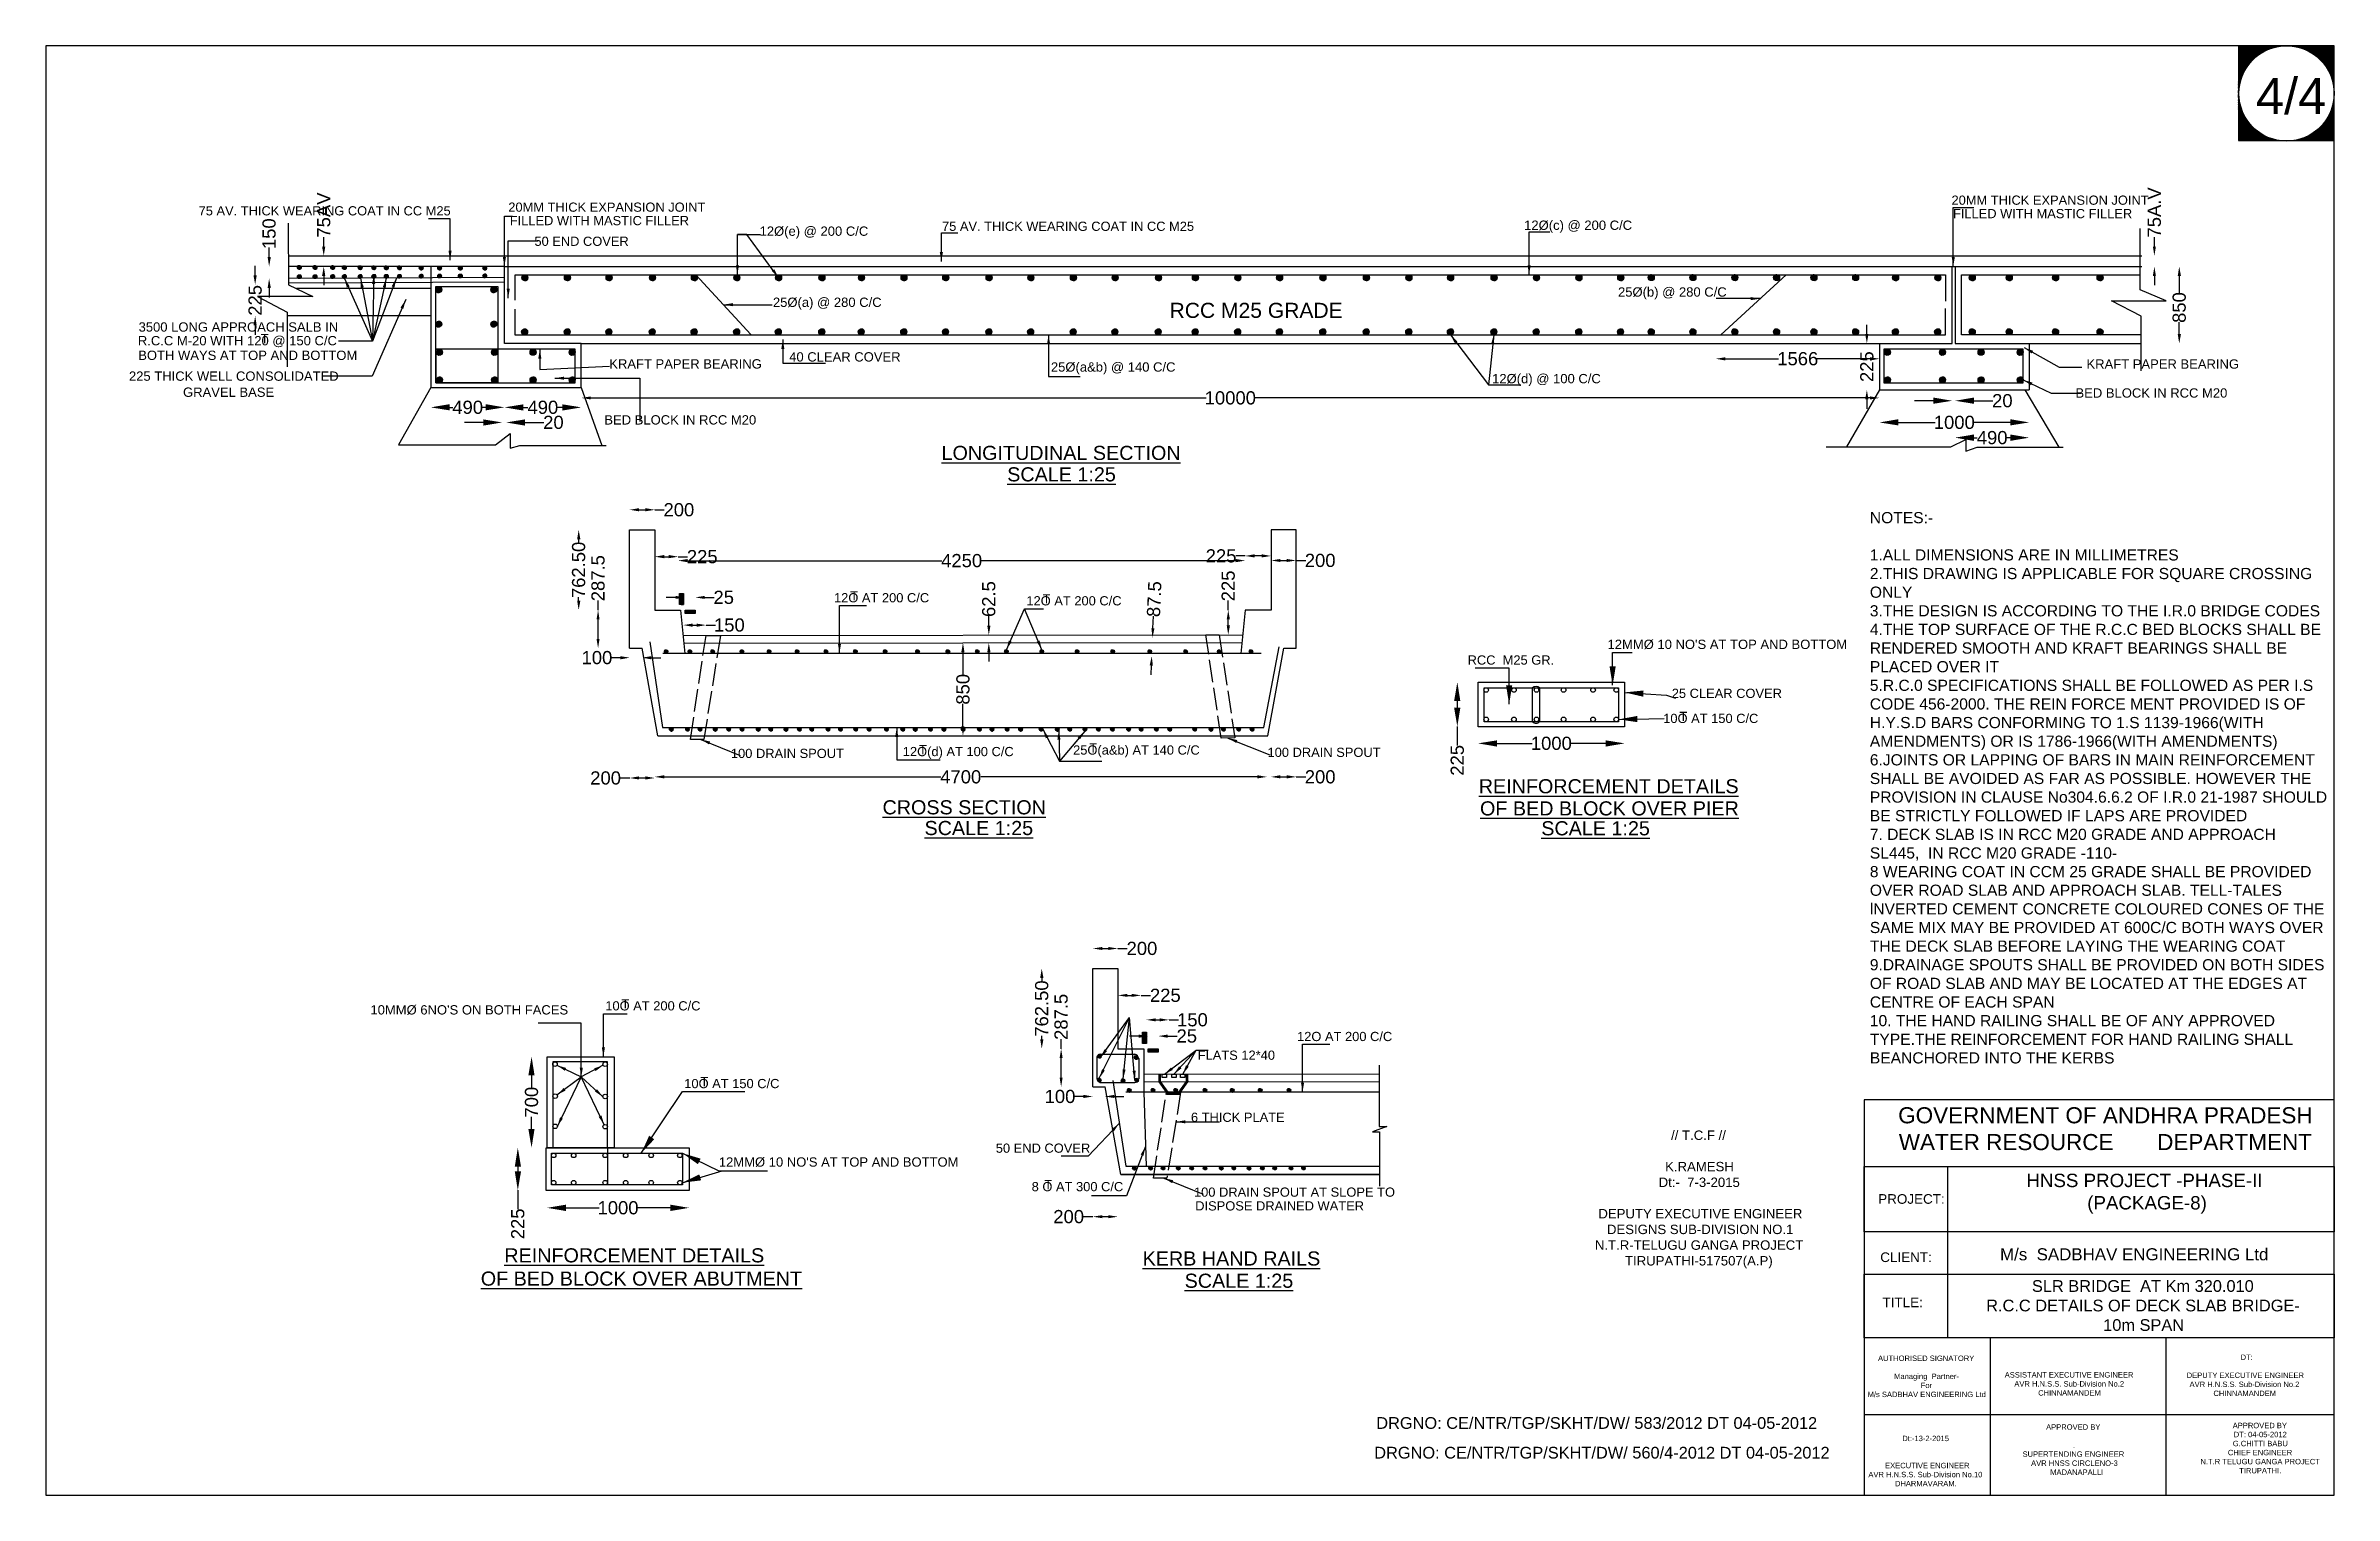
# Model space of a CAD drawing. Header units: millimetres. Extents: x 154227 to 166375, y 4249 to 11945.
import ezdxf

# ---------------------------------------------------------------- set-up
doc = ezdxf.new("R2010")
doc.units = ezdxf.units.MM
doc.header["$MEASUREMENT"] = 0
doc.linetypes.add('ACAD_ISO02W100', pattern=[15, 12, -3])
for name, color, linetype in [('DIMENSION', 7, 'Continuous'), ('DRAWING', 7, 'Continuous'), ('TEXT', 7, 'Continuous')]:
    doc.layers.add(name, color=color, linetype=linetype)
doc.styles.get("Standard").update_dxf_attribs({"font": 'arial.ttf'})
doc.dimstyles.get("Standard").update_dxf_attribs({"dimtxt": 70, "dimasz": 100, "dimexe": 0.18, "dimexo": 0.0625, "dimgap": 0.09, "dimtad": 0, "dimdec": 0, "dimzin": 0, "dimdsep": 46, "dimtxsty": 'Standard', "dimcen": 0.09, "dimse1": 1, "dimse2": 1, "dimadec": 0, "dimazin": 0, "dimtfac": 1, "dimtdec": 0, "dimtofl": 0, "dimtmove": 0, "dimatfit": 3, "dimfxl": 1, "dimtolj": 1, "dimtzin": 0, "dimarcsym": 0})
pattern_1 = [(45, (2457.99904, -2329.32631), (-0.08838834765, 0.08838834765), [])]

msp = doc.modelspace()

# ---------------------------------------------------------------- texts
at = {"layer": 'Defpoints', "char_height": 70}
for insert, attachment_point in [((156705.4, 11075.5), 1), ((164462.1, 11121.9), 1), ((156258.5, 10991.5), 9), ((158021.8, 10977.9), 1), ((159068.4, 10986.6), 1), ((162211.9, 10992.4), 1), ((157898.4, 10907.9), 9), ((165035.9, 10274.2), 1)]:
    msp.add_mtext('\\A1;', dxfattribs=dict(at, insert=insert, attachment_point=attachment_point))
at = {"layer": 'Defpoints', "insert": (158372.5, 10605.2), "char_height": 70, "width": 61.74, "attachment_point": 1}
msp.add_mtext('\\A1;', dxfattribs=at)
at = {"layer": 'DRAWING'}
msp.add_text('RCC M25 GRADE', height=80, dxfattribs=at).set_placement((160192.5, 10500.1))
at = {"layer": 'DRAWING', "insert": (165959.2, 11774.3), "char_height": 192.09, "width": 272.61, "attachment_point": 1}
msp.add_mtext('4/4', dxfattribs=at)
at = {"layer": 'TEXT'}
for s, height, p in [('75 AV. THICK WEARING COAT IN CC M25', 48.831, (155038.8, 11044.1)), ('20MM THICK EXPANSION JOINT', 48.831, (156682.6, 11063.6)), ('20MM THICK EXPANSION JOINT', 48.831, (164343.2, 11100.7)), ('FILLED WITH MASTIC FILLER', 48.831, (164351, 11029.2)), ('FILLED WITH MASTIC FILLER', 48.831, (156690.4, 10992.2)), (' 12Ø(e) @ 200 C/C', 49.448, (157997.1, 10935.8)), ('75 AV. THICK WEARING COAT IN CC M25', 48.831, (158984.8, 10962)), (' 12Ø(c) @ 200 C/C', 49.448, (162055.6, 10967.3)), ('50 END COVER', 48.831, (156821.3, 10882.4)), (' 25Ø(a) @ 280 C/C', 49.448, (158068, 10558.3)), (' 25Ø(b) @ 280 C/C', 49.448, (162553.8, 10612.9)), ('3500 LONG APPROACH SALB IN ', 49.448, (154720, 10427)), ('R.C.C M-20 WITH 120 @ 150 C/C', 49.448, (154716.3, 10354.3)), ('BOTH WAYS AT TOP AND BOTTOM', 49.448, (154718.2, 10276.7)), ('225 THICK WELL CONSOLIDATED', 49.448, (154668.9, 10166.1)), ('KRAFT PAPER BEARING', 49.448, (157218.4, 10231.1)), ('40 CLEAR COVER', 49.448, (158173.6, 10268.3)), ('25Ø(a&b) @ 140 C/C', 49.448, (159562.7, 10214.6)), (' 12Ø(d) @ 100 C/C', 49.448, (161885.6, 10152.9)), ('KRAFT PAPER BEARING', 49.448, (165059.6, 10230.3)), ('GRAVEL BASE', 49.448, (154956, 10080.8)), ('BED BLOCK IN RCC M20', 49.448, (165001.3, 10076.7)), ('BED BLOCK IN RCC M20', 49.448, (157192.4, 9933.9)), ('%%ULONGITUDINAL SECTION', 75, (158982.2, 9745.7)), ('%%USCALE 1:25', 75, (159330.8, 9631.9)), ('12O AT 200 C/C', 48.925, (158411.3, 8989.7)), ('12O AT 200 C/C', 48.925, (159432.6, 8973.5)), ("12MMØ 10 NO'S AT TOP AND BOTTOM", 49.448, (162517.4, 8742.1)), ('RCC  M25 GR.', 48.925, (161774.5, 8659.1)), ('25 CLEAR COVER', 48.925, (162858.2, 8482.2)), ('10O AT 150 C/C', 48.925, (162812.8, 8349.1)), ('100 DRAIN SPOUT', 48.925, (157864.1, 8163.3)), ('12O(d) AT 100 C/C', 48.925, (158776.5, 8173.1)), ('25O(a&b) AT 140 C/C', 48.925, (159680.5, 8181.3)), ('100 DRAIN SPOUT', 48.925, (160712.5, 8169.1)), ('%%UREINFORCEMENT DETAILS', 75, (161833.8, 7975.9)), ('%%UCROSS SECTION', 75, (158669, 7864.1)), ('%%UOF BED BLOCK OVER PIER', 75, (161840.4, 7858.3)), ('%%USCALE 1:25', 75, (158891.8, 7754.1)), ('%%USCALE 1:25', 75, (162165.6, 7752.7)), ("10MMØ 6NO'S ON BOTH FACES", 49.448, (155950.8, 6801.5)), ('10O AT 200 C/C', 48.925, (157197.4, 6823)), ('12O AT 200 C/C', 48.925, (160869.3, 6660.3)), ('FLATS 12*40', 48.925, (160342, 6561)), ('10O AT 150 C/C', 48.925, (157616.5, 6410.4)), ('6 THICK PLATE', 48.925, (160306, 6231.5)), ('50 END COVER', 48.925, (159270.2, 6067.5)), ("12MMØ 10 NO'S AT TOP AND BOTTOM", 49.448, (157800.1, 5993.6)), (' 8 O AT 300 C/C', 48.925, (159441.6, 5863.2)), ('100 DRAIN SPOUT AT SLOPE TO ', 48.925, (160322.1, 5834)), ('DISPOSE DRAINED WATER', 48.925, (160328.7, 5761)), ('%%UREINFORCEMENT DETAILS', 75, (156661.4, 5485.3)), ('%%UKERB HAND RAILS', 75, (160049.5, 5468.6)), ('%%UOF BED BLOCK OVER ABUTMENT', 75, (156536.5, 5361.8)), ('%%USCALE 1:25', 75, (160272.5, 5350.5))]:
    msp.add_text(s, height=height, dxfattribs=at).set_placement(p)
at = {"layer": 'TEXT', "attachment_point": 1}
for s, insert, char_height, width in [('T', (155367.7, 10415), 49.4, 41.154), ('NOTES:-  \\P\\P1.ALL DIMENSIONS ARE IN MILLIMETRES \\P2.THIS DRAWING IS APPLICABLE FOR SQUARE CROSSING ONLY \\P3.THE DESIGN IS ACCORDING TO THE I.R.0 BRIDGE CODES \\P4.THE TOP SURFACE OF THE R.C.C BED BLOCKS SHALL BE RENDERED SMOOTH AND KRAFT BEARINGS SHALL BE PLACED OVER IT \\P5.R.C.0 SPECIFICATIONS SHALL BE FOLLOWED AS PER I.S CODE 456-2000. THE REIN FORCE MENT PROVIDED IS OF H.Y.S.D BARS CONFORMING TO 1.S 1139-1966(WITH AMENDMENTS) OR IS 1786-1966(WITH AMENDMENTS) \\P6.JOINTS OR LAPPING OF BARS IN MAIN REINFORCEMENT SHALL BE AVOIDED AS FAR AS POSSIBLE. HOWEVER THE PROVISION IN CLAUSE No304.6.6.2 OF I.R.0 21-1987 SHOULD BE STRICTLY FOLLOWED IF LAPS ARE PROVIDED \\P7. DECK SLAB IS IN RCC M20 GRADE AND APPROACH SL445,  IN RCC M20 GRADE -110- \\P8 WEARING COAT IN CCM 25 GRADE SHALL BE PROVIDED OVER ROAD SLAB AND APPROACH SLAB. TELL-TALES lNVERTED CEMENT CONCRETE COLOURED CONES OF THE SAME MIX MAY BE PROVIDED AT 600C/C BOTH WAYS OVER THE DECK SLAB BEFORE LAYING THE WEARING COAT \\P9.DRAINAGE SPOUTS SHALL BE PROVIDED ON BOTH SIDES OF ROAD SLAB AND MAY BE LOCATED AT THE EDGES AT CENTRE OF EACH SPAN \\P10. THE HAND RAILING SHALL BE OF ANY APPROVED TYPE.THE REINFORCEMENT FOR HAND RAILING SHALL BEANCHORED INTO THE KERBS ', (163909.6, 9469.1), 59.3315, 2431.74), ('T', (158497.2, 9049), 48.9, 40.719), ('T', (159518.4, 9032.9), 48.9, 40.719), ('T', (162898.6, 8408.5), 48.9, 40.719), ('T', (158862.3, 8232.4), 48.9, 40.719), ('T', (159766.3, 8240.6), 48.9, 40.719), ('T', (157283.2, 6882.3), 48.9, 40.719), ('T', (157702.3, 6469.8), 48.9, 40.719), ('\\pi1480;// T.C.F //\\P\\pi1625.5;\\P\\pi1448.4;K.RAMESH\\P\\pi1414.1;Dt:-  7-3-2015\\P\\pi1625.5;\\P\\pi1074.8; DEPUTY EXECUTIVE ENGINEER\\P\\pi1139.7;DESIGNS SUB-DIVISION NO.1\\P\\pi1075.8;N.T.R-TELUGU GANGA PROJECT\\P\\pi1235.5;TIRUPATHI-517507(A.P)', (161374.6, 6185.7), 50, 3250.948), ('T', (159527.4, 5922.5), 48.9, 40.719), ('PROJECT:', (163954.1, 5847.6), 51.11, 476.892), ('CLIENT:', (163964.9, 5538.3), 51.11, 476.892), ('\\pi112.98;M/s  SADBHAV ENGINEERING Ltd', (164487.9, 5560.4), 64.164, 1637.398), ('\\pi490.73;SLR BRIDGE  AT Km 320.010 \\P\\pi247.92;R.C.C DETAILS OF DECK SLAB BRIDGE-\\P\\pi869.03;10m SPAN', (164279.3, 5391.1), 62.16, 2150.997), ('TITLE:', (163976.7, 5298.7), 51.11, 277.16), ('\\pi466.36;AUTHORISED SIGNATORY\\P\\pi721.83;\\P\\pi551.97;Managing  Partner-\\P\\pi693.07;For \\P\\pi411.07;M/s SADBHAV ENGINEERING Ltd', (163486.7, 4990.7), 28.762, 1443.654), ('\\pi680.06;  DT:\\P\\pi721.83;\\P\\pi405.04; DEPUTY EXECUTIVE ENGINEER\\P\\pi431.48;AVR H.N.S.S. Sub-Division No.2\\P\\pi558.04;CHINNAMANDEM', (165175.3, 4996.3), 28.762, 1443.654), ('\\pi721.83;\\P\\P\\pi380.48;ASSISTANT EXECUTIVE ENGINEER\\P\\pi431.48;AVR H.N.S.S. Sub-Division No.2\\P\\pi558.04;CHINNAMANDEM', (164245.1, 4998.6), 28.762, 1443.654), ('\\pi157.56;DRGNO: CE/NTR/TGP/SKHT/DW/ 583/2012 DT 04-05-2012', (161132.2, 4663.8), 62.16, 2644.318), ('\\pi577.96;APPROVED BY\\P\\pi721.83;\\P\\pi719.82;.  \\P\\pi452.84;SUPERTENDING ENGINEER                \\P\\pi487.19; AVR HNSS CIRCLENO-3\\P\\pi566.21;   MADANAPALLI', (164267.3, 4625.7), 28.762, 1443.654), ('\\pi577.96;APPROVED BY\\P\\pi583.73;DT: 04-05-2012 \\P\\pi578.29;G.CHITTI BABU \\P\\pi552.3;CHIEF ENGINEER               \\P\\pi406.75;N.T.R TELUGU GANGA PROJECT\\P\\pi612.43;TIRUPATHI.', (165257.8, 4633.9), 28.762, 1443.654), ('\\pi397.78;DRGNO: CE/NTR/TGP/SKHT/DW/ 560/4-2012 DT 04-05-2012', (160881.1, 4506.1), 62.16, 3201.983), ('\\pi600.23;Dt:-13-2-2015\\P\\pi716.25; \\P\\pi721.83;\\P\\pi486.53;  EXECUTIVE ENGINEER\\P\\pi420.21;AVR H.N.S.S. Sub-Division No.10\\P\\pi561.04;DHARMAVARAM.', (163481.6, 4565.1), 28.762, 1443.654)]:
    msp.add_mtext(s, dxfattribs=dict(at, insert=insert, char_height=char_height, width=width))
at = {"layer": 'TEXT', "color": 7, "width": 2434.71, "attachment_point": 5}
for s, insert, char_height in [('GOVERNMENT OF ANDHRA PRADESH\\PWATER RESOURCE       DEPARTMENT', (165159.9, 6194.7), 85.372), ('HNSS PROJECT -PHASE-II\\P (PACKAGE-8)', (165367.3, 5850.5), 71.143)]:
    msp.add_mtext(s, dxfattribs=dict(at, insert=insert, char_height=char_height))

# ---------------------------------------------------------------- blocks, each defined once
blk = doc.blocks.new('*D6')
at = {"layer": 'Defpoints', "color": 0, "transparency": 16777216}
for p in [(156271, 10364), (156662, 10364), (156271, 10025)]:
    blk.add_point(p, dxfattribs=at)
at = {"layer": 'DRAWING', "color": 0, "lineweight": -2, "transparency": 16777216}
for p, q in [((156371, 10025), (156388, 10025)), ((156562, 10025), (156545, 10025))]:
    blk.add_line(p, q, dxfattribs=at)
at = {"layer": 'DRAWING', "color": 0, "transparency": 16777216}
for points in [[(156371, 10042), (156371, 10009), (156271, 10025)], [(156562, 10042), (156562, 10009), (156662, 10025)]]:
    blk.add_solid(points, dxfattribs=at)
at = {"layer": 'DRAWING', "color": 0, "transparency": 16777216, "insert": (156467, 10025), "char_height": 70, "attachment_point": 5}
blk.add_mtext('\\A1;490', dxfattribs=at)
blk = doc.blocks.new('*D7')
at = {"layer": 'Defpoints', "color": 0, "transparency": 16777216}
for p in [(156662, 10364), (157070, 10364), (157070, 10025)]:
    blk.add_point(p, dxfattribs=at)
at = {"layer": 'DRAWING', "color": 0, "lineweight": -2, "transparency": 16777216}
for p, q in [((156762, 10025), (156787, 10025)), ((156970, 10025), (156944, 10025))]:
    blk.add_line(p, q, dxfattribs=at)
at = {"layer": 'DRAWING', "color": 0, "transparency": 16777216}
for points in [[(156762, 10041), (156762, 10008), (156662, 10025)], [(156970, 10041), (156970, 10008), (157070, 10025)]]:
    blk.add_solid(points, dxfattribs=at)
at = {"layer": 'DRAWING', "color": 0, "transparency": 16777216, "insert": (156866, 10025), "char_height": 70, "attachment_point": 5}
blk.add_mtext('\\A1;490', dxfattribs=at)
blk = doc.blocks.new('*D5')
at = {"layer": 'Defpoints', "color": 0, "transparency": 16777216}
for p in [(156650, 9993), (156671, 9990), (156671, 9945)]:
    blk.add_point(p, dxfattribs=at)
at = {"layer": 'DRAWING', "color": 0, "lineweight": -2, "transparency": 16777216}
for p, q in [((156550, 9945), (156450, 9945)), ((156771, 9945), (156871, 9945))]:
    blk.add_line(p, q, dxfattribs=at)
at = {"layer": 'DRAWING', "color": 0, "transparency": 16777216}
for points in [[(156550, 9961), (156550, 9928), (156650, 9945)], [(156771, 9961), (156771, 9928), (156671, 9945)]]:
    blk.add_solid(points, dxfattribs=at)
at = {"layer": 'DRAWING', "color": 0, "transparency": 16777216, "insert": (156922, 9945), "char_height": 70, "attachment_point": 5}
blk.add_mtext('\\A1;20', dxfattribs=at)
blk = doc.blocks.new('*D8')
at = {"layer": 'Defpoints', "color": 0, "transparency": 16777216}
for p in [(164755, 10364), (164362, 9854), (164755, 9864)]:
    blk.add_point(p, dxfattribs=at)
at = {"layer": 'DRAWING', "color": 0, "lineweight": -2, "transparency": 16777216}
for p, q in [((164462, 9864), (164480, 9864)), ((164655, 9864), (164637, 9864))]:
    blk.add_line(p, q, dxfattribs=at)
at = {"layer": 'DRAWING', "color": 0, "transparency": 16777216}
for points in [[(164462, 9881), (164462, 9847), (164362, 9864)], [(164655, 9881), (164655, 9847), (164755, 9864)]]:
    blk.add_solid(points, dxfattribs=at)
at = {"layer": 'DRAWING', "color": 0, "transparency": 16777216, "insert": (164559, 9864), "char_height": 70, "attachment_point": 5}
blk.add_mtext('\\A1;490', dxfattribs=at)
blk = doc.blocks.new('*D9')
at = {"layer": 'Defpoints', "color": 0, "transparency": 16777216}
for p in [(164347, 10399), (164362, 10378), (164362, 10060)]:
    blk.add_point(p, dxfattribs=at)
at = {"layer": 'DRAWING', "color": 0, "lineweight": -2, "transparency": 16777216}
for p, q in [((164247, 10060), (164147, 10060)), ((164462, 10060), (164562, 10060))]:
    blk.add_line(p, q, dxfattribs=at)
at = {"layer": 'DRAWING', "color": 0, "transparency": 16777216}
for points in [[(164247, 10077), (164247, 10044), (164347, 10060)], [(164462, 10077), (164462, 10044), (164362, 10060)]]:
    blk.add_solid(points, dxfattribs=at)
at = {"layer": 'DRAWING', "color": 0, "transparency": 16777216, "insert": (164613, 10060), "char_height": 70, "attachment_point": 5}
blk.add_mtext('\\A1;20', dxfattribs=at)
blk = doc.blocks.new('*D10')
at = {"layer": 'Defpoints', "color": 0, "transparency": 16777216}
for p in [(163961, 9946), (164755, 9945), (164755, 9945)]:
    blk.add_point(p, dxfattribs=at)
at = {"layer": 'DRAWING', "color": 0, "lineweight": -2, "transparency": 16777216}
for p, q in [((164061, 9945), (164257, 9945)), ((164655, 9945), (164459, 9945))]:
    blk.add_line(p, q, dxfattribs=at)
at = {"layer": 'DRAWING', "color": 0, "transparency": 16777216}
for points in [[(164061, 9962), (164061, 9929), (163961, 9945)], [(164655, 9962), (164655, 9929), (164755, 9945)]]:
    blk.add_solid(points, dxfattribs=at)
at = {"layer": 'DRAWING', "color": 0, "transparency": 16777216, "insert": (164358, 9945), "char_height": 70, "attachment_point": 5}
blk.add_mtext('\\A1;1000', dxfattribs=at)
blk = doc.blocks.new('*D13')
at = {"layer": 'Defpoints', "color": 0, "transparency": 16777216}
for p in [(155703, 10829), (155703, 10829), (155703, 10773)]:
    blk.add_point(p, dxfattribs=at)
at = {"layer": 'TEXT', "color": 0, "lineweight": -2, "transparency": 16777216}
for p, q in [((155703, 10879), (155703, 10929)), ((155703, 10723), (155703, 10673))]:
    blk.add_line(p, q, dxfattribs=at)
at = {"layer": 'TEXT', "color": 0, "transparency": 16777216}
for points in [[(155694, 10879), (155711, 10879), (155703, 10829)], [(155694, 10723), (155711, 10723), (155703, 10773)]]:
    blk.add_solid(points, dxfattribs=at)
at = {"layer": 'TEXT', "color": 0, "transparency": 16777216, "insert": (155703, 11046), "char_height": 70, "attachment_point": 5, "rotation": 90}
blk.add_mtext('\\A1;75AV', dxfattribs=at)
blk = doc.blocks.new('*D14')
at = {"layer": 'Defpoints', "color": 0, "transparency": 16777216}
for p in [(155413, 10773), (155515, 10773), (155515, 10709)]:
    blk.add_point(p, dxfattribs=at)
at = {"layer": 'TEXT', "color": 0, "lineweight": -2, "transparency": 16777216}
for p, q in [((155413, 10823), (155413, 10873)), ((155413, 10659), (155413, 10609))]:
    blk.add_line(p, q, dxfattribs=at)
at = {"layer": 'TEXT', "color": 0, "transparency": 16777216}
for points in [[(155405, 10823), (155422, 10823), (155413, 10773)], [(155405, 10659), (155422, 10659), (155413, 10709)]]:
    blk.add_solid(points, dxfattribs=at)
at = {"layer": 'TEXT', "color": 0, "transparency": 16777216, "insert": (155413, 10947), "char_height": 70, "attachment_point": 5, "rotation": 90}
blk.add_mtext('\\A1;150', dxfattribs=at)
blk = doc.blocks.new('*D15')
at = {"layer": 'Defpoints', "color": 0, "transparency": 16777216}
for p in [(155339, 10676), (155515, 10676), (155509, 10510)]:
    blk.add_point(p, dxfattribs=at)
at = {"layer": 'TEXT', "color": 0, "lineweight": -2, "transparency": 16777216}
for p, q in [((155339, 10726), (155339, 10776)), ((155339, 10460), (155339, 10410))]:
    blk.add_line(p, q, dxfattribs=at)
at = {"layer": 'TEXT', "color": 0, "transparency": 16777216}
for points in [[(155330, 10726), (155347, 10726), (155339, 10676)], [(155330, 10460), (155347, 10460), (155339, 10510)]]:
    blk.add_solid(points, dxfattribs=at)
at = {"layer": 'TEXT', "color": 0, "transparency": 16777216, "insert": (155339, 10593), "char_height": 70, "attachment_point": 5, "rotation": 90}
blk.add_mtext('\\A1;225', dxfattribs=at)
blk = doc.blocks.new('*D16')
at = {"layer": 'Defpoints', "color": 0, "transparency": 16777216}
for p in [(157070, 10130), (163961, 10118), (163961, 10075)]:
    blk.add_point(p, dxfattribs=at)
at = {"layer": 'TEXT', "color": 0, "lineweight": -2, "transparency": 16777216}
for p, q in [((157120, 10075), (160387, 10075)), ((163911, 10075), (160644, 10075))]:
    blk.add_line(p, q, dxfattribs=at)
at = {"layer": 'TEXT', "color": 0, "transparency": 16777216}
for points in [[(157120, 10083), (157120, 10067), (157070, 10075)], [(163911, 10083), (163911, 10067), (163961, 10075)]]:
    blk.add_solid(points, dxfattribs=at)
at = {"layer": 'TEXT', "color": 0, "transparency": 16777216, "insert": (160515, 10075), "char_height": 70, "attachment_point": 5}
blk.add_mtext('\\A1;10000', dxfattribs=at)
blk = doc.blocks.new('*D17')
at = {"layer": 'Defpoints', "color": 0, "transparency": 16777216}
for p in [(163894, 10364), (163949, 10364), (163961, 10118)]:
    blk.add_point(p, dxfattribs=at)
at = {"layer": 'TEXT', "color": 0, "lineweight": -2, "transparency": 16777216}
for p, q in [((163894, 10414), (163894, 10464)), ((163894, 10068), (163894, 10018))]:
    blk.add_line(p, q, dxfattribs=at)
at = {"layer": 'TEXT', "color": 0, "transparency": 16777216}
for points in [[(163885, 10414), (163902, 10414), (163894, 10364)], [(163885, 10068), (163902, 10068), (163894, 10118)]]:
    blk.add_solid(points, dxfattribs=at)
at = {"layer": 'TEXT', "color": 0, "transparency": 16777216, "insert": (163894, 10241), "char_height": 70, "attachment_point": 5, "rotation": 90}
blk.add_mtext('\\A1;225', dxfattribs=at)
blk = doc.blocks.new('*D18')
at = {"layer": 'Defpoints', "color": 0, "transparency": 16777216}
for p in [(163092, 10283), (163092, 10283), (163961, 10286)]:
    blk.add_point(p, dxfattribs=at)
at = {"layer": 'TEXT', "color": 0, "lineweight": -2, "transparency": 16777216}
for p, q in [((163142, 10283), (163425, 10283)), ((163911, 10283), (163628, 10283))]:
    blk.add_line(p, q, dxfattribs=at)
at = {"layer": 'TEXT', "color": 0, "transparency": 16777216}
for points in [[(163142, 10291), (163142, 10274), (163092, 10283)], [(163911, 10291), (163911, 10274), (163961, 10283)]]:
    blk.add_solid(points, dxfattribs=at)
at = {"layer": 'TEXT', "color": 0, "transparency": 16777216, "insert": (163527, 10283), "char_height": 70, "attachment_point": 5}
blk.add_mtext('\\A1;1566', dxfattribs=at)
blk = doc.blocks.new('*D19')
at = {"layer": 'Defpoints', "color": 0, "transparency": 16777216}
for p in [(165345, 10829), (165420, 10829), (165345, 10773)]:
    blk.add_point(p, dxfattribs=at)
at = {"layer": 'TEXT', "color": 0, "lineweight": -2, "transparency": 16777216}
for p, q in [((165420, 10879), (165420, 10929)), ((165420, 10723), (165420, 10673))]:
    blk.add_line(p, q, dxfattribs=at)
at = {"layer": 'TEXT', "color": 0, "transparency": 16777216}
for points in [[(165412, 10879), (165428, 10879), (165420, 10829)], [(165412, 10723), (165428, 10723), (165420, 10773)]]:
    blk.add_solid(points, dxfattribs=at)
at = {"layer": 'TEXT', "color": 0, "transparency": 16777216, "insert": (165420, 11060), "char_height": 70, "attachment_point": 5, "rotation": 90}
blk.add_mtext('\\A1;75A.V', dxfattribs=at)
blk = doc.blocks.new('*D20')
at = {"layer": 'Defpoints', "color": 0, "transparency": 16777216}
for p in [(165345, 10773), (165345, 10364), (165552, 10364)]:
    blk.add_point(p, dxfattribs=at)
at = {"layer": 'TEXT', "color": 0, "lineweight": -2, "transparency": 16777216}
for p, q in [((165552, 10723), (165552, 10633)), ((165552, 10414), (165552, 10478))]:
    blk.add_line(p, q, dxfattribs=at)
at = {"layer": 'TEXT', "color": 0, "transparency": 16777216}
for points in [[(165544, 10723), (165561, 10723), (165552, 10773)], [(165544, 10414), (165561, 10414), (165552, 10364)]]:
    blk.add_solid(points, dxfattribs=at)
at = {"layer": 'TEXT', "color": 0, "transparency": 16777216, "insert": (165552, 10555), "char_height": 70, "attachment_point": 5, "rotation": 90}
blk.add_mtext('\\A1;850', dxfattribs=at)
blk = doc.blocks.new('*D21')
at = {"layer": 'Defpoints', "color": 0, "transparency": 16777216}
for p in [(161830, 8566), (161720, 8330), (161830, 8330)]:
    blk.add_point(p, dxfattribs=at)
at = {"layer": 'TEXT', "color": 0, "lineweight": -2, "transparency": 16777216}
for p, q in [((161720, 8466), (161720, 8430)), ((161720, 8330), (161720, 8230))]:
    blk.add_line(p, q, dxfattribs=at)
at = {"layer": 'TEXT', "color": 0, "transparency": 16777216}
for points in [[(161703, 8466), (161736, 8466), (161720, 8566)], [(161703, 8430), (161736, 8430), (161720, 8330)]]:
    blk.add_solid(points, dxfattribs=at)
at = {"layer": 'TEXT', "color": 0, "transparency": 16777216, "insert": (161720, 8151), "char_height": 70, "attachment_point": 5, "rotation": 90}
blk.add_mtext('\\A1;225', dxfattribs=at)
blk = doc.blocks.new('*D22')
at = {"layer": 'Defpoints', "color": 0, "transparency": 16777216}
for p in [(161830, 8330), (162608, 8330), (162608, 8241)]:
    blk.add_point(p, dxfattribs=at)
at = {"layer": 'TEXT', "color": 0, "lineweight": -2, "transparency": 16777216}
for p, q in [((161930, 8241), (162118, 8241)), ((162508, 8241), (162320, 8241))]:
    blk.add_line(p, q, dxfattribs=at)
at = {"layer": 'TEXT', "color": 0, "transparency": 16777216}
for points in [[(161930, 8257), (161930, 8224), (161830, 8241)], [(162508, 8257), (162508, 8224), (162608, 8241)]]:
    blk.add_solid(points, dxfattribs=at)
at = {"layer": 'TEXT', "color": 0, "transparency": 16777216, "insert": (162219, 8241), "char_height": 70, "attachment_point": 5}
blk.add_mtext('\\A1;1000', dxfattribs=at)
blk = doc.blocks.new('*D23')
at = {"layer": 'Defpoints', "color": 0, "transparency": 16777216}
for p in [(156889, 6094), (156733, 5868), (156889, 5868)]:
    blk.add_point(p, dxfattribs=at)
at = {"layer": 'TEXT', "color": 0, "lineweight": -2, "transparency": 16777216}
for p, q in [((156733, 5994), (156733, 5968)), ((156733, 5868), (156733, 5768))]:
    blk.add_line(p, q, dxfattribs=at)
at = {"layer": 'TEXT', "color": 0, "transparency": 16777216}
for points in [[(156717, 5994), (156750, 5994), (156733, 6094)], [(156717, 5968), (156750, 5968), (156733, 5868)]]:
    blk.add_solid(points, dxfattribs=at)
at = {"layer": 'TEXT', "color": 0, "transparency": 16777216, "insert": (156733, 5690), "char_height": 70, "attachment_point": 5, "rotation": 90}
blk.add_mtext('\\A1;225', dxfattribs=at)
blk = doc.blocks.new('*D24')
at = {"layer": 'Defpoints', "color": 0, "transparency": 16777216}
for p in [(156889, 5868), (157642, 5868), (157642, 5775)]:
    blk.add_point(p, dxfattribs=at)
at = {"layer": 'TEXT', "color": 0, "lineweight": -2, "transparency": 16777216}
for p, q in [((156989, 5775), (157164, 5775)), ((157542, 5775), (157367, 5775))]:
    blk.add_line(p, q, dxfattribs=at)
at = {"layer": 'TEXT', "color": 0, "transparency": 16777216}
for points in [[(156989, 5792), (156989, 5758), (156889, 5775)], [(157542, 5792), (157542, 5758), (157642, 5775)]]:
    blk.add_solid(points, dxfattribs=at)
at = {"layer": 'TEXT', "color": 0, "transparency": 16777216, "insert": (157265, 5775), "char_height": 70, "attachment_point": 5}
blk.add_mtext('\\A1;1000', dxfattribs=at)
blk = doc.blocks.new('*D25')
at = {"layer": 'Defpoints', "color": 0, "transparency": 16777216}
for p in [(156806, 6578), (156884, 6578), (156884, 6094)]:
    blk.add_point(p, dxfattribs=at)
at = {"layer": 'TEXT', "color": 0, "lineweight": -2, "transparency": 16777216}
for p, q in [((156806, 6478), (156806, 6413)), ((156806, 6194), (156806, 6259))]:
    blk.add_line(p, q, dxfattribs=at)
at = {"layer": 'TEXT', "color": 0, "transparency": 16777216}
for points in [[(156789, 6478), (156822, 6478), (156806, 6578)], [(156789, 6194), (156822, 6194), (156806, 6094)]]:
    blk.add_solid(points, dxfattribs=at)
at = {"layer": 'TEXT', "color": 0, "transparency": 16777216, "insert": (156806, 6336), "char_height": 70, "attachment_point": 5, "rotation": 90}
blk.add_mtext('\\A1;700', dxfattribs=at)
blk = doc.blocks.new('*D27')
at = {"layer": 'Defpoints', "color": 0, "transparency": 16777216}
for p in [(157460, 9481), (157327, 9375), (157460, 9375)]:
    blk.add_point(p, dxfattribs=at)
at = {"layer": 'DIMENSION', "color": 0, "lineweight": -2, "transparency": 16777216}
for p, q in [((157377, 9481), (157410, 9481)), ((157460, 9481), (157510, 9481))]:
    blk.add_line(p, q, dxfattribs=at)
at = {"layer": 'DIMENSION', "color": 0, "transparency": 16777216}
for points in [[(157377, 9490), (157377, 9473), (157327, 9481)], [(157410, 9490), (157410, 9473), (157460, 9481)]]:
    blk.add_solid(points, dxfattribs=at)
at = {"layer": 'DIMENSION', "color": 0, "transparency": 16777216, "insert": (157588, 9481), "char_height": 70, "attachment_point": 5}
blk.add_mtext('\\A1;200', dxfattribs=at)
blk = doc.blocks.new('*D28')
at = {"layer": 'Defpoints', "color": 0, "transparency": 16777216}
for p in [(157584, 9232), (157460, 8949), (157584, 8949)]:
    blk.add_point(p, dxfattribs=at)
at = {"layer": 'DIMENSION', "color": 0, "lineweight": -2, "transparency": 16777216}
for p, q in [((157510, 9232), (157534, 9232)), ((157584, 9232), (157634, 9232))]:
    blk.add_line(p, q, dxfattribs=at)
at = {"layer": 'DIMENSION', "color": 0, "transparency": 16777216}
for points in [[(157510, 9241), (157510, 9224), (157460, 9232)], [(157534, 9241), (157534, 9224), (157584, 9232)]]:
    blk.add_solid(points, dxfattribs=at)
at = {"layer": 'DIMENSION', "color": 0, "transparency": 16777216, "insert": (157712, 9232), "char_height": 70, "attachment_point": 5}
blk.add_mtext('\\A1;225', dxfattribs=at)
blk = doc.blocks.new('*D29')
at = {"layer": 'Defpoints', "color": 0, "transparency": 16777216}
for p in [(157675, 9016), (157621, 8949), (157675, 8949)]:
    blk.add_point(p, dxfattribs=at)
at = {"layer": 'DIMENSION', "color": 0, "lineweight": -2, "transparency": 16777216}
for p, q in [((157571, 9016), (157521, 9016)), ((157725, 9016), (157775, 9016))]:
    blk.add_line(p, q, dxfattribs=at)
at = {"layer": 'DIMENSION', "color": 0, "transparency": 16777216}
for points in [[(157571, 9024), (157571, 9008), (157621, 9016)], [(157725, 9024), (157725, 9008), (157675, 9016)]]:
    blk.add_solid(points, dxfattribs=at)
at = {"layer": 'DIMENSION', "color": 0, "transparency": 16777216, "insert": (157826, 9016), "char_height": 70, "attachment_point": 5}
blk.add_mtext('\\A1;25', dxfattribs=at)
blk = doc.blocks.new('*D30')
at = {"layer": 'Defpoints', "color": 0, "transparency": 16777216}
for p in [(157732, 8869), (157611, 8814), (157732, 8814)]:
    blk.add_point(p, dxfattribs=at)
at = {"layer": 'DIMENSION', "color": 0, "lineweight": -2, "transparency": 16777216}
for p, q in [((157661, 8869), (157682, 8869)), ((157732, 8869), (157782, 8869))]:
    blk.add_line(p, q, dxfattribs=at)
at = {"layer": 'DIMENSION', "color": 0, "transparency": 16777216}
for points in [[(157661, 8877), (157661, 8860), (157611, 8869)], [(157682, 8877), (157682, 8860), (157732, 8869)]]:
    blk.add_solid(points, dxfattribs=at)
at = {"layer": 'DIMENSION', "color": 0, "transparency": 16777216, "insert": (157856, 8869), "char_height": 70, "attachment_point": 5}
blk.add_mtext('\\A1;150', dxfattribs=at)
blk = doc.blocks.new('*D31')
at = {"layer": 'Defpoints', "color": 0, "transparency": 16777216}
for p in [(157327, 8746), (157392, 8746), (157327, 8696)]:
    blk.add_point(p, dxfattribs=at)
at = {"layer": 'DIMENSION', "color": 0, "lineweight": -2, "transparency": 16777216}
for p, q in [((157277, 8696), (157227, 8696)), ((157442, 8696), (157492, 8696))]:
    blk.add_line(p, q, dxfattribs=at)
at = {"layer": 'DIMENSION', "color": 0, "transparency": 16777216}
for points in [[(157277, 8704), (157277, 8687), (157327, 8696)], [(157442, 8704), (157442, 8687), (157392, 8696)]]:
    blk.add_solid(points, dxfattribs=at)
at = {"layer": 'DIMENSION', "color": 0, "transparency": 16777216, "insert": (157153, 8696), "char_height": 70, "attachment_point": 5}
blk.add_mtext('\\A1;100', dxfattribs=at)
blk = doc.blocks.new('*D32')
at = {"layer": 'Defpoints', "color": 0, "transparency": 16777216}
for p in [(157159, 8949), (157460, 8949), (157327, 8746)]:
    blk.add_point(p, dxfattribs=at)
at = {"layer": 'DIMENSION', "color": 0, "lineweight": -2, "transparency": 16777216}
for p, q in [((157159, 8949), (157159, 8999)), ((157159, 8796), (157159, 8899))]:
    blk.add_line(p, q, dxfattribs=at)
at = {"layer": 'DIMENSION', "color": 0, "transparency": 16777216}
for points in [[(157151, 8899), (157167, 8899), (157159, 8949)], [(157151, 8796), (157167, 8796), (157159, 8746)]]:
    blk.add_solid(points, dxfattribs=at)
at = {"layer": 'DIMENSION', "color": 0, "transparency": 16777216, "insert": (157159, 9118), "char_height": 70, "attachment_point": 5, "rotation": 90}
blk.add_mtext('\\A1;287.5', dxfattribs=at)
blk = doc.blocks.new('*D33')
at = {"layer": 'Defpoints', "color": 0, "transparency": 16777216}
for p in [(157056, 9375), (157460, 9375), (157460, 8949)]:
    blk.add_point(p, dxfattribs=at)
at = {"layer": 'DIMENSION', "color": 0, "lineweight": -2, "transparency": 16777216}
for p, q in [((157056, 9325), (157056, 9307)), ((157056, 8999), (157056, 9017))]:
    blk.add_line(p, q, dxfattribs=at)
at = {"layer": 'DIMENSION', "color": 0, "transparency": 16777216}
for points in [[(157048, 9325), (157065, 9325), (157056, 9375)], [(157048, 8999), (157065, 8999), (157056, 8949)]]:
    blk.add_solid(points, dxfattribs=at)
at = {"layer": 'DIMENSION', "color": 0, "transparency": 16777216, "insert": (157056, 9162), "char_height": 70, "attachment_point": 5, "rotation": 90}
blk.add_mtext('\\A1;762.50', dxfattribs=at)
blk = doc.blocks.new('*D34')
at = {"layer": 'Defpoints', "color": 0, "transparency": 16777216}
for p in [(157327, 8949), (157460, 8949), (157327, 8057)]:
    blk.add_point(p, dxfattribs=at)
at = {"layer": 'DIMENSION', "color": 0, "lineweight": -2, "transparency": 16777216}
for p, q in [((157327, 8057), (157277, 8057)), ((157410, 8057), (157377, 8057))]:
    blk.add_line(p, q, dxfattribs=at)
at = {"layer": 'DIMENSION', "color": 0, "transparency": 16777216}
for points in [[(157377, 8066), (157377, 8049), (157327, 8057)], [(157410, 8066), (157410, 8049), (157460, 8057)]]:
    blk.add_solid(points, dxfattribs=at)
at = {"layer": 'DIMENSION', "color": 0, "transparency": 16777216, "insert": (157199, 8057), "char_height": 70, "attachment_point": 5}
blk.add_mtext('\\A1;200', dxfattribs=at)
blk = doc.blocks.new('*D35')
at = {"layer": 'Defpoints', "color": 0, "transparency": 16777216}
for p in [(159096, 8775), (159096, 8281), (159096, 8281)]:
    blk.add_point(p, dxfattribs=at)
at = {"layer": 'DIMENSION', "color": 0, "lineweight": -2, "transparency": 16777216}
for p, q in [((159096, 8725), (159096, 8605)), ((159096, 8331), (159096, 8451))]:
    blk.add_line(p, q, dxfattribs=at)
at = {"layer": 'DIMENSION', "color": 0, "transparency": 16777216}
for points in [[(159087, 8725), (159104, 8725), (159096, 8775)], [(159087, 8331), (159104, 8331), (159096, 8281)]]:
    blk.add_solid(points, dxfattribs=at)
at = {"layer": 'DIMENSION', "color": 0, "transparency": 16777216, "insert": (159096, 8528), "char_height": 70, "attachment_point": 5, "rotation": 90}
blk.add_mtext('\\A1;850', dxfattribs=at)
blk = doc.blocks.new('*D36')
at = {"layer": 'Defpoints', "color": 0, "transparency": 16777216}
for p in [(159233, 8816), (159239, 8816), (159239, 8775)]:
    blk.add_point(p, dxfattribs=at)
at = {"layer": 'DIMENSION', "color": 0, "lineweight": -2, "transparency": 16777216}
for p, q in [((159233, 8866), (159233, 8916)), ((159233, 8725), (159233, 8675))]:
    blk.add_line(p, q, dxfattribs=at)
at = {"layer": 'DIMENSION', "color": 0, "transparency": 16777216}
for points in [[(159225, 8866), (159242, 8866), (159233, 8816)], [(159225, 8725), (159242, 8725), (159233, 8775)]]:
    blk.add_solid(points, dxfattribs=at)
at = {"layer": 'DIMENSION', "color": 0, "transparency": 16777216, "insert": (159233, 9007), "char_height": 70, "attachment_point": 5, "rotation": 90}
blk.add_mtext('\\A1;62.5', dxfattribs=at)
blk = doc.blocks.new('*D37')
at = {"layer": 'Defpoints', "color": 0, "transparency": 16777216}
for p in [(159770, 8816), (160102, 8802), (159770, 8719)]:
    blk.add_point(p, dxfattribs=at)
at = {"layer": 'DIMENSION', "color": 0, "lineweight": -2, "transparency": 16777216}
for p, q in [((160104, 8852), (160107, 8916)), ((160095, 8655), (160093, 8605))]:
    blk.add_line(p, q, dxfattribs=at)
at = {"layer": 'DIMENSION', "color": 0, "transparency": 16777216}
for points in [[(160096, 8852), (160112, 8851), (160102, 8802)], [(160087, 8655), (160104, 8654), (160098, 8704)]]:
    blk.add_solid(points, dxfattribs=at)
at = {"layer": 'DIMENSION', "color": 0, "transparency": 16777216, "insert": (160111, 9007), "char_height": 70, "attachment_point": 5, "rotation": 87.5}
blk.add_mtext('\\A1;87.5', dxfattribs=at)
blk = doc.blocks.new('*D38')
at = {"layer": 'Defpoints', "color": 0, "transparency": 16777216}
for p in [(160504, 8949), (160601, 8949), (160581, 8817)]:
    blk.add_point(p, dxfattribs=at)
at = {"layer": 'DIMENSION', "color": 0, "lineweight": -2, "transparency": 16777216}
for p, q in [((160504, 8949), (160504, 8999)), ((160504, 8867), (160504, 8899))]:
    blk.add_line(p, q, dxfattribs=at)
at = {"layer": 'DIMENSION', "color": 0, "transparency": 16777216}
for points in [[(160496, 8899), (160513, 8899), (160504, 8949)], [(160496, 8867), (160513, 8867), (160504, 8817)]]:
    blk.add_solid(points, dxfattribs=at)
at = {"layer": 'DIMENSION', "color": 0, "transparency": 16777216, "insert": (160504, 9077), "char_height": 70, "attachment_point": 5, "rotation": 90}
blk.add_mtext('\\A1;225', dxfattribs=at)
blk = doc.blocks.new('*D39')
at = {"layer": 'Defpoints', "color": 0, "transparency": 16777216}
for p in [(160731, 9212), (160865, 9212), (160865, 9212)]:
    blk.add_point(p, dxfattribs=at)
at = {"layer": 'DIMENSION', "color": 0, "lineweight": -2, "transparency": 16777216}
for p, q in [((160781, 9212), (160815, 9212)), ((160865, 9212), (160915, 9212))]:
    blk.add_line(p, q, dxfattribs=at)
at = {"layer": 'DIMENSION', "color": 0, "transparency": 16777216}
for points in [[(160781, 9220), (160781, 9204), (160731, 9212)], [(160815, 9220), (160815, 9204), (160865, 9212)]]:
    blk.add_solid(points, dxfattribs=at)
at = {"layer": 'DIMENSION', "color": 0, "transparency": 16777216, "insert": (160992, 9212), "char_height": 70, "attachment_point": 5}
blk.add_mtext('\\A1;200', dxfattribs=at)
blk = doc.blocks.new('*D40')
at = {"layer": 'Defpoints', "color": 0, "transparency": 16777216}
for p in [(160594, 9236), (160731, 9212), (160594, 8949)]:
    blk.add_point(p, dxfattribs=at)
at = {"layer": 'DIMENSION', "color": 0, "lineweight": -2, "transparency": 16777216}
for p, q in [((160594, 9236), (160544, 9236)), ((160681, 9236), (160644, 9236))]:
    blk.add_line(p, q, dxfattribs=at)
at = {"layer": 'DIMENSION', "color": 0, "transparency": 16777216}
for points in [[(160644, 9245), (160644, 9228), (160594, 9236)], [(160681, 9245), (160681, 9228), (160731, 9236)]]:
    blk.add_solid(points, dxfattribs=at)
at = {"layer": 'DIMENSION', "color": 0, "transparency": 16777216, "insert": (160466, 9236), "char_height": 70, "attachment_point": 5}
blk.add_mtext('\\A1;225', dxfattribs=at)
blk = doc.blocks.new('*D41')
at = {"layer": 'Defpoints', "color": 0, "transparency": 16777216}
for p in [(157584, 9232), (160594, 9236), (157584, 9211)]:
    blk.add_point(p, dxfattribs=at)
at = {"layer": 'DIMENSION', "color": 0, "lineweight": -2, "transparency": 16777216}
for p, q in [((157634, 9211), (158983, 9211)), ((160544, 9211), (159195, 9211))]:
    blk.add_line(p, q, dxfattribs=at)
at = {"layer": 'DIMENSION', "color": 0, "transparency": 16777216}
for points in [[(157634, 9220), (157634, 9203), (157584, 9211)], [(160544, 9220), (160544, 9203), (160594, 9211)]]:
    blk.add_solid(points, dxfattribs=at)
at = {"layer": 'DIMENSION', "color": 0, "transparency": 16777216, "insert": (159089, 9211), "char_height": 70, "attachment_point": 5}
blk.add_mtext('\\A1;4250', dxfattribs=at)
blk = doc.blocks.new('*D42')
at = {"layer": 'Defpoints', "color": 0, "transparency": 16777216}
for p in [(157460, 8057), (160709, 8063), (160709, 8057)]:
    blk.add_point(p, dxfattribs=at)
at = {"layer": 'DIMENSION', "color": 0, "lineweight": -2, "transparency": 16777216}
for p, q in [((157510, 8063), (158978, 8063)), ((160659, 8063), (159190, 8063))]:
    blk.add_line(p, q, dxfattribs=at)
at = {"layer": 'DIMENSION', "color": 0, "transparency": 16777216}
for points in [[(157510, 8072), (157510, 8055), (157460, 8063)], [(160659, 8072), (160659, 8055), (160709, 8063)]]:
    blk.add_solid(points, dxfattribs=at)
at = {"layer": 'DIMENSION', "color": 0, "transparency": 16777216, "insert": (159084, 8063), "char_height": 70, "attachment_point": 5}
blk.add_mtext('\\A1;4700', dxfattribs=at)
blk = doc.blocks.new('*D43')
at = {"layer": 'Defpoints', "color": 0, "transparency": 16777216}
for p in [(160731, 8063), (160865, 8063), (160865, 8063)]:
    blk.add_point(p, dxfattribs=at)
at = {"layer": 'DIMENSION', "color": 0, "lineweight": -2, "transparency": 16777216}
for p, q in [((160781, 8063), (160815, 8063)), ((160865, 8063), (160915, 8063))]:
    blk.add_line(p, q, dxfattribs=at)
at = {"layer": 'DIMENSION', "color": 0, "transparency": 16777216}
for points in [[(160781, 8072), (160781, 8055), (160731, 8063)], [(160815, 8072), (160815, 8055), (160865, 8063)]]:
    blk.add_solid(points, dxfattribs=at)
at = {"layer": 'DIMENSION', "color": 0, "transparency": 16777216, "insert": (160992, 8063), "char_height": 70, "attachment_point": 5}
blk.add_mtext('\\A1;200', dxfattribs=at)
blk = doc.blocks.new('*D46')
at = {"layer": 'Defpoints', "color": 0, "transparency": 16777216}
for p in [(159785, 7046), (159918, 7152), (159918, 7046)]:
    blk.add_point(p, dxfattribs=at)
at = {"layer": 'DIMENSION', "color": 0, "lineweight": -2, "transparency": 16777216}
for p, q in [((159835, 7152), (159868, 7152)), ((159918, 7152), (159968, 7152))]:
    blk.add_line(p, q, dxfattribs=at)
at = {"layer": 'DIMENSION', "color": 0, "transparency": 16777216}
for points in [[(159835, 7160), (159835, 7144), (159785, 7152)], [(159868, 7160), (159868, 7144), (159918, 7152)]]:
    blk.add_solid(points, dxfattribs=at)
at = {"layer": 'DIMENSION', "color": 0, "transparency": 16777216, "insert": (160046, 7152), "char_height": 70, "attachment_point": 5}
blk.add_mtext('\\A1;200', dxfattribs=at)
blk = doc.blocks.new('*D47')
at = {"layer": 'Defpoints', "color": 0, "transparency": 16777216}
for p in [(160042, 6903), (159918, 6620), (160042, 6620)]:
    blk.add_point(p, dxfattribs=at)
at = {"layer": 'DIMENSION', "color": 0, "lineweight": -2, "transparency": 16777216}
for p, q in [((159968, 6903), (159992, 6903)), ((160042, 6903), (160092, 6903))]:
    blk.add_line(p, q, dxfattribs=at)
at = {"layer": 'DIMENSION', "color": 0, "transparency": 16777216}
for points in [[(159968, 6911), (159968, 6895), (159918, 6903)], [(159992, 6911), (159992, 6895), (160042, 6903)]]:
    blk.add_solid(points, dxfattribs=at)
at = {"layer": 'DIMENSION', "color": 0, "transparency": 16777216, "insert": (160170, 6903), "char_height": 70, "attachment_point": 5}
blk.add_mtext('\\A1;225', dxfattribs=at)
blk = doc.blocks.new('*D48')
at = {"layer": 'Defpoints', "color": 0, "transparency": 16777216}
for p in [(160133, 6687), (160079, 6620), (160133, 6620)]:
    blk.add_point(p, dxfattribs=at)
at = {"layer": 'DIMENSION', "color": 0, "lineweight": -2, "transparency": 16777216}
for p, q in [((160029, 6687), (159979, 6687)), ((160183, 6687), (160233, 6687))]:
    blk.add_line(p, q, dxfattribs=at)
at = {"layer": 'DIMENSION', "color": 0, "transparency": 16777216}
for points in [[(160029, 6695), (160029, 6678), (160079, 6687)], [(160183, 6695), (160183, 6678), (160133, 6687)]]:
    blk.add_solid(points, dxfattribs=at)
at = {"layer": 'DIMENSION', "color": 0, "transparency": 16777216, "insert": (160284, 6687), "char_height": 70, "attachment_point": 5}
blk.add_mtext('\\A1;25', dxfattribs=at)
blk = doc.blocks.new('*D49')
at = {"layer": 'Defpoints', "color": 0, "transparency": 16777216}
for p in [(160190, 6773), (160069, 6484), (160190, 6484)]:
    blk.add_point(p, dxfattribs=at)
at = {"layer": 'DIMENSION', "color": 0, "lineweight": -2, "transparency": 16777216}
for p, q in [((160119, 6773), (160140, 6773)), ((160190, 6773), (160240, 6773))]:
    blk.add_line(p, q, dxfattribs=at)
at = {"layer": 'DIMENSION', "color": 0, "transparency": 16777216}
for points in [[(160119, 6781), (160119, 6765), (160069, 6773)], [(160140, 6781), (160140, 6765), (160190, 6773)]]:
    blk.add_solid(points, dxfattribs=at)
at = {"layer": 'DIMENSION', "color": 0, "transparency": 16777216, "insert": (160314, 6773), "char_height": 70, "attachment_point": 5}
blk.add_mtext('\\A1;150', dxfattribs=at)
blk = doc.blocks.new('*D50')
at = {"layer": 'Defpoints', "color": 0, "transparency": 16777216}
for p in [(159785, 6417), (159785, 6366), (159850, 6417)]:
    blk.add_point(p, dxfattribs=at)
at = {"layer": 'DIMENSION', "color": 0, "lineweight": -2, "transparency": 16777216}
for p, q in [((159735, 6366), (159685, 6366)), ((159900, 6366), (159950, 6366))]:
    blk.add_line(p, q, dxfattribs=at)
at = {"layer": 'DIMENSION', "color": 0, "transparency": 16777216}
for points in [[(159735, 6375), (159735, 6358), (159785, 6366)], [(159900, 6375), (159900, 6358), (159850, 6366)]]:
    blk.add_solid(points, dxfattribs=at)
at = {"layer": 'DIMENSION', "color": 0, "transparency": 16777216, "insert": (159611, 6366), "char_height": 70, "attachment_point": 5}
blk.add_mtext('\\A1;100', dxfattribs=at)
blk = doc.blocks.new('*D44')
at = {"layer": 'Defpoints', "color": 0, "transparency": 16777216}
for p in [(159617, 6620), (159918, 6620), (159785, 6417)]:
    blk.add_point(p, dxfattribs=at)
at = {"layer": 'DIMENSION', "color": 0, "lineweight": -2, "transparency": 16777216}
for p, q in [((159617, 6620), (159617, 6670)), ((159617, 6467), (159617, 6570))]:
    blk.add_line(p, q, dxfattribs=at)
at = {"layer": 'DIMENSION', "color": 0, "transparency": 16777216}
for points in [[(159609, 6570), (159625, 6570), (159617, 6620)], [(159609, 6467), (159625, 6467), (159617, 6417)]]:
    blk.add_solid(points, dxfattribs=at)
at = {"layer": 'DIMENSION', "color": 0, "transparency": 16777216, "insert": (159617, 6789), "char_height": 70, "attachment_point": 5, "rotation": 90}
blk.add_mtext('\\A1;287.5', dxfattribs=at)
blk = doc.blocks.new('*D45')
at = {"layer": 'Defpoints', "color": 0, "transparency": 16777216}
for p in [(159514, 7046), (159918, 7046), (159918, 6620)]:
    blk.add_point(p, dxfattribs=at)
at = {"layer": 'DIMENSION', "color": 0, "lineweight": -2, "transparency": 16777216}
for p, q in [((159514, 6996), (159514, 6978)), ((159514, 6670), (159514, 6688))]:
    blk.add_line(p, q, dxfattribs=at)
at = {"layer": 'DIMENSION', "color": 0, "transparency": 16777216}
for points in [[(159506, 6996), (159523, 6996), (159514, 7046)], [(159506, 6670), (159523, 6670), (159514, 6620)]]:
    blk.add_solid(points, dxfattribs=at)
at = {"layer": 'DIMENSION', "color": 0, "transparency": 16777216, "insert": (159514, 6833), "char_height": 70, "attachment_point": 5, "rotation": 90}
blk.add_mtext('\\A1;762.50', dxfattribs=at)
blk = doc.blocks.new('*D51')
at = {"layer": 'Defpoints', "color": 0, "transparency": 16777216}
for p in [(159785, 6620), (159918, 6620), (159785, 5728)]:
    blk.add_point(p, dxfattribs=at)
at = {"layer": 'DIMENSION', "color": 0, "lineweight": -2, "transparency": 16777216}
for p, q in [((159785, 5728), (159735, 5728)), ((159868, 5728), (159835, 5728))]:
    blk.add_line(p, q, dxfattribs=at)
at = {"layer": 'DIMENSION', "color": 0, "transparency": 16777216}
for points in [[(159835, 5736), (159835, 5720), (159785, 5728)], [(159868, 5736), (159868, 5720), (159918, 5728)]]:
    blk.add_solid(points, dxfattribs=at)
at = {"layer": 'DIMENSION', "color": 0, "transparency": 16777216, "insert": (159657, 5728), "char_height": 70, "attachment_point": 5}
blk.add_mtext('\\A1;200', dxfattribs=at)

# ---------------------------------------------------------------- dimensions: what is measured, and where the dimension line sits
at = {"layer": 'DIMENSION'}
for base, p1, p2, text, picture, middle in [((157459.8, 9481.2), (157326.6, 9375.2), (157459.8, 9375.2), '200', '*D27', (157587.7, 9481.2)), ((157583.8, 9232.3), (157459.8, 8948.9), (157583.8, 8948.9), '225', '*D28', (157712, 9232.3)), ((157583.8, 9211.3), (160594.1, 9236.4), (157583.8, 9232.3), '4250', '*D41', (159088.9, 9211.3)), ((160594.1, 9236.4), (160731.3, 9212), (160594.1, 8948.9), '225', '*D40', (160465.8, 9236.4)), ((160864.6, 9212), (160731.3, 9212), (160864.6, 9212), '200', '*D39', (160992.5, 9212)), ((157674.8, 9015.9), (157621.2, 8948.9), (157674.8, 8948.9), '25', '*D29', (157825.9, 9015.9)), ((157326.6, 8057.4), (157459.8, 8948.9), (157326.6, 8948.9), '200', '*D34', (157198.7, 8057.4)), ((157732.1, 8868.6), (157610.5, 8813.5), (157732.1, 8813.7), '150', '*D30', (157856.2, 8868.6)), ((157326.6, 8695.8), (157392.3, 8746.1), (157326.6, 8746.1), '100', '*D31', (157152.6, 8695.8)), ((160708.6, 8063.3), (157459.8, 8057.4), (160708.6, 8057.4), '4700', '*D42', (159084.2, 8063.3)), ((160864.6, 8063.3), (160731.3, 8063.3), (160864.6, 8063.3), '200', '*D43', (160992.5, 8063.3)), ((159917.8, 7151.9), (159784.6, 7045.8), (159917.8, 7045.8), '200', '*D46', (160045.7, 7151.9)), ((160041.8, 6903), (159917.8, 6619.6), (160041.8, 6619.6), '225', '*D47', (160170, 6903)), ((160190.1, 6772.9), (160068.5, 6484.2), (160190.1, 6484.3), '150', '*D49', (160314.2, 6772.9)), ((160132.8, 6686.6), (160079.2, 6619.6), (160132.8, 6619.6), '25', '*D48', (160283.9, 6686.6)), ((159784.6, 5728.1), (159917.8, 6619.6), (159784.6, 6619.6), '200', '*D51', (159656.7, 5728.1)), ((159784.6, 6366.5), (159850.3, 6416.8), (159784.6, 6416.8), '100', '*D50', (159610.6, 6366.5))]:
    dim = msp.add_linear_dim(base=base, p1=p1, p2=p2, text=text, dimstyle='Standard', override={"dimasz": 50, "dimfxl": 2000}, dxfattribs=at)
    dim.commit()
    dim.dimension.update_dxf_attribs({"geometry": picture, "text_midpoint": middle})
for base, p1, p2, text, picture, middle in [((157056.2, 9375.2), (157459.8, 8948.9), (157459.8, 9375.2), '762.50', '*D33', (157056.2, 9162.1)), ((157159, 8948.9), (157326.6, 8746.1), (157459.8, 8948.9), '287.5', '*D32', (157159, 9118)), ((160504.4, 8948.9), (160581, 8817.3), (160600.7, 8948.9), '225', '*D38', (160504.4, 9077.2)), ((159233.4, 8815.6), (159239.1, 8774.8), (159239.1, 8815.6), '62.5', '*D36', (159233.4, 9007)), ((159095.6, 8281.2), (159095.8, 8774.6), (159095.6, 8281.2), '850', '*D35', (159095.6, 8527.9)), ((159514.2, 7045.8), (159917.8, 6619.6), (159917.8, 7045.8), '762.50', '*D45', (159514.2, 6832.7)), ((159617, 6619.6), (159784.6, 6416.8), (159917.8, 6619.6), '287.5', '*D44', (159617, 6788.7))]:
    dim = msp.add_linear_dim(base=base, p1=p1, p2=p2, angle=90, text=text, dimstyle='Standard', override={"dimasz": 50, "dimfxl": 2000}, dxfattribs=at)
    dim.commit()
    dim.dimension.update_dxf_attribs({"geometry": picture, "text_midpoint": middle})
dim = msp.add_linear_dim(base=(160101.9, 8801.7), p1=(159770.1, 8718.8), p2=(159769.9, 8816.2), angle=87.5, text='87.5', dimstyle='Standard', override={"dimasz": 50, "dimfxl": 2000}, dxfattribs=at)
dim.commit()
dim.dimension.update_dxf_attribs({"geometry": '*D37', "text_midpoint": (160110.9, 9007.4), "dimtype": 160})
at = {"layer": 'DRAWING'}
for base, p1, p2, text, picture, middle in [((156271.4, 10025.2), (156661.7, 10364), (156271.4, 10364), '490', '*D6', (156466.5, 10025.2)), ((157069.6, 10024.7), (156661.7, 10364), (157069.6, 10364), '490', '*D7', (156865.6, 10024.7)), ((164362.2, 10060.3), (164346.7, 10399), (164362.2, 10378.2), '20', '*D9', (164612.9, 10060.3)), ((156671.2, 9944.6), (156650.3, 9992.9), (156671.2, 9989.6), '20', '*D5', (156921.9, 9944.6)), ((164755.1, 9945.3), (163960.7, 9946.3), (164755.1, 9945.3), '1000', '*D10', (164357.9, 9945.3))]:
    dim = msp.add_linear_dim(base=base, p1=p1, p2=p2, text=text, dimstyle='Standard', override={"dimfxl": 2000}, dxfattribs=at)
    dim.commit()
    dim.dimension.update_dxf_attribs({"geometry": picture, "text_midpoint": middle})
dim = msp.add_linear_dim(base=(164755.1, 9864), p1=(164362.2, 9854.2), p2=(164755.1, 10364), text='490', dimstyle='Standard', override={"dimfxl": 2000}, dxfattribs=at)
dim.commit()
dim.dimension.update_dxf_attribs({"geometry": '*D8', "text_midpoint": (164558.7, 9864), "dimtype": 160})
at = {"layer": 'TEXT'}
for base, p1, p2, text, picture, middle in [((165420.1, 10829), (165345.1, 10773.1), (165345.1, 10829), '75A.V', '*D19', (165420.1, 11059.6)), ((155702.5, 10829), (155702.5, 10773.1), (155702.5, 10829), '75AV', '*D13', (155702.5, 11046)), ((155413.5, 10773.1), (155515.1, 10708.5), (155515.1, 10773.1), '150', '*D14', (155413.5, 10947.1)), ((155338.7, 10676.3), (155509.5, 10510.4), (155515.1, 10676.3), '225', '*D15', (155338.7, 10593.3)), ((163893.6, 10364), (163960.7, 10117.8), (163948.6, 10364), '225', '*D17', (163893.6, 10240.9))]:
    dim = msp.add_linear_dim(base=base, p1=p1, p2=p2, angle=90, text=text, dimstyle='Standard', override={"dimasz": 50, "dimfxl": 2000}, dxfattribs=at)
    dim.commit()
    dim.dimension.update_dxf_attribs({"geometry": picture, "text_midpoint": middle})
dim = msp.add_linear_dim(base=(165552.4, 10364), p1=(165345.1, 10773.1), p2=(165345.1, 10364), angle=90, text='850', dimstyle='Standard', override={"dimasz": 50, "dimfxl": 2000}, dxfattribs=at)
dim.commit()
dim.dimension.update_dxf_attribs({"geometry": '*D20', "text_midpoint": (165552.4, 10555.3), "dimtype": 160})
for base, p1, p2, text, picture, middle in [((163092.5, 10282.5), (163960.7, 10286), (163092.5, 10282.5), '1566', '*D18', (163526.6, 10282.5)), ((163960.7, 10075), (157069.6, 10130.5), (163960.7, 10117.8), '10000', '*D16', (160515.2, 10075))]:
    dim = msp.add_linear_dim(base=base, p1=p1, p2=p2, text=text, dimstyle='Standard', override={"dimasz": 50, "dimfxl": 2000}, dxfattribs=at)
    dim.commit()
    dim.dimension.update_dxf_attribs({"geometry": picture, "text_midpoint": middle})
for base, p1, p2, text, picture, middle in [((161719.8, 8329.6), (161830.2, 8566.3), (161830.2, 8329.6), '225', '*D21', (161719.8, 8151.3)), ((156805.6, 6577.5), (156883.9, 6093.8), (156883.9, 6577.5), '700', '*D25', (156805.6, 6335.6)), ((156733.4, 5867.9), (156889.1, 6093.8), (156889.1, 5867.9), '225', '*D23', (156733.4, 5689.6))]:
    dim = msp.add_linear_dim(base=base, p1=p1, p2=p2, angle=90, text=text, dimstyle='Standard', dxfattribs=at)
    dim.commit()
    dim.dimension.update_dxf_attribs({"geometry": picture, "text_midpoint": middle})
for base, p1, p2, picture, middle in [((162607.7, 8240.8), (161830.2, 8329.6), (162607.7, 8329.6), '*D22', (162219, 8240.8)), ((157641.8, 5775), (156889.1, 5867.9), (157641.8, 5867.9), '*D24', (157265.4, 5775))]:
    dim = msp.add_linear_dim(base=base, p1=p1, p2=p2, text='1000', dimstyle='Standard', dxfattribs=at)
    dim.commit()
    dim.dimension.update_dxf_attribs({"geometry": picture, "text_midpoint": middle})

# ---------------------------------------------------------------- hatches: boundary and pattern name
at = {"layer": 'DIMENSION'}
h = msp.add_hatch(dxfattribs=at)
h.set_pattern_fill('ANSI31', color=256, style=0)
h.paths.add_polyline_path([(157613, 9037.4), (157591.3, 9037.4), (157591.3, 8977.6), (157613, 8977.6)])
h.paths.add_polyline_path([(157674.8, 8948.9), (157621.2, 8948.9), (157621.2, 8930.4), (157674.8, 8930.4)])
h = msp.add_hatch(dxfattribs=at)
h.set_pattern_fill('ANSI31', color=256, style=0)
h.set_pattern_definition(pattern_1)
h.paths.add_polyline_path([(160071, 6708.1), (160049.3, 6708.1), (160049.3, 6648.3), (160071, 6648.3)])
h.paths.add_polyline_path([(160132.8, 6619.6), (160079.2, 6619.6), (160079.2, 6601), (160132.8, 6601)])
h = msp.add_hatch(dxfattribs=at)
h.set_pattern_fill('ANSI31', color=256, style=0)
h.paths.add_polyline_path([(160146.3, 6443.5), (160136.9, 6443.5), (160175.8, 6389.4), (160185.2, 6389.4)])
h.paths.add_polyline_path([(160144.5, 6484.3), (160136.8, 6484.3), (160136.9, 6443.5), (160146.3, 6443.5), (160144.5, 6446)])
h = msp.add_hatch(dxfattribs=at)
h.set_pattern_fill('ANSI31', color=256, style=0)
h.set_pattern_definition([(135, (320427.19852, 2e-12), (0.08838834765, 0.08838834765), [])])
h.paths.add_polyline_path([(160280.9, 6443.5), (160290.3, 6443.5), (160251.4, 6389.4), (160242, 6389.4)])
h.paths.add_polyline_path([(160282.7, 6484.3), (160290.4, 6484.3), (160290.3, 6443.5), (160280.9, 6443.5), (160282.7, 6446)])
h = msp.add_hatch(dxfattribs=at)
h.set_pattern_fill('ANSI31', color=256, style=0)
h.paths.add_polyline_path([(160251.3, 6389.2), (160175.8, 6389.4), (160174.1, 6378), (160249.5, 6377.7)])
at = {"layer": 'DRAWING'}
h = msp.add_hatch(dxfattribs=at)
h.set_pattern_fill('ANSI31', color=256, scale=0.64029, style=0)
h.set_pattern_definition([(45, (-1835896.61384, -29417216.26402), (-0.056594179655, 0.056594179655), [])])
h.paths.add_polyline_path([(165866.7, 11441.8), (166082.1, 11441.8, -0.3690245), (165868.5, 11691.8, -0.4142136), (166121.6, 11944.9), (165866.7, 11944.9)])
h.paths.add_polyline_path([(166374.7, 11691.8), (166374.7, 11944.9), (166121.6, 11944.9, -0.4142136)])
h.paths.add_polyline_path([(166374.7, 11691.8, -0.3690245), (166161.1, 11441.8), (166374.7, 11441.8)])
h = msp.add_hatch(dxfattribs=at)
h.set_pattern_fill('ANSI31', color=256, scale=0.95806, style=0)
h.set_pattern_definition([(45, (104522.54777, 592.19068), (-0.08468136858, 0.08468136858), [])])
h.paths.add_polyline_path([(155583, 10768.1, 0.4091659), (155573.2, 10778.1), (155572.8, 10778.1, 0.4091659), (155563, 10768.1, 1)])
h = msp.add_hatch(dxfattribs=at)
h.set_pattern_fill('ANSI31', color=256, scale=0.95806, style=0)
h.set_pattern_definition([(315, (104522.54777, 20894.67144), (-0.08468136858, -0.08468136858), [])])
h.paths.add_polyline_path([(155583, 10718.8, -0.4091659), (155573.2, 10708.8), (155572.8, 10708.8, -0.4091659), (155563, 10718.8, -1)])
h = msp.add_hatch(dxfattribs=at)
h.set_pattern_fill('ANSI31', color=256, scale=0.95806, style=0)
h.set_pattern_definition([(45, (104606.15792, 591.80958), (-0.08468136858, 0.08468136858), [])])
h.paths.add_polyline_path([(155666.6, 10767.7, 0.4091659), (155656.8, 10777.7), (155656.4, 10777.7, 0.4091659), (155646.6, 10767.7, 1)])
h = msp.add_hatch(dxfattribs=at)
h.set_pattern_fill('ANSI31', color=256, scale=0.95806, style=0)
h.set_pattern_definition([(315, (104606.15792, 20895.05255), (-0.08468136858, -0.08468136858), [])])
h.paths.add_polyline_path([(155666.6, 10719.2, -0.4091659), (155656.8, 10709.2), (155656.4, 10709.2, -0.4091659), (155646.6, 10719.2, -1)])
h = msp.add_hatch(dxfattribs=at)
h.set_pattern_fill('ANSI31', color=256, scale=0.95806, style=0)
h.set_pattern_definition([(45, (104699.40574, 591.38454), (-0.08468136858, 0.08468136858), [])])
h.paths.add_polyline_path([(155759.9, 10767.3, 0.4091659), (155750, 10777.3), (155749.7, 10777.3, 0.4091659), (155739.9, 10767.3, 1)])
h = msp.add_hatch(dxfattribs=at)
h.set_pattern_fill('ANSI31', color=256, scale=0.95806, style=0)
h.set_pattern_definition([(315, (104699.40574, 20895.47759), (-0.08468136858, -0.08468136858), [])])
h.paths.add_polyline_path([(155759.9, 10719.6, -0.4091659), (155750, 10709.6), (155749.7, 10709.6, -0.4091659), (155739.9, 10719.6, -1)])
h = msp.add_hatch(dxfattribs=at)
h.set_pattern_fill('ANSI31', color=256, scale=0.95806, style=0)
h.set_pattern_definition([(45, (104761.91185, 591.09963), (-0.08468136858, 0.08468136858), [])])
h.paths.add_polyline_path([(155822.4, 10767, 0.4091659), (155812.5, 10777), (155812.2, 10777, 0.4091659), (155802.4, 10767, 1)])
h = msp.add_hatch(dxfattribs=at)
h.set_pattern_fill('ANSI31', color=256, scale=0.95806, style=0)
h.set_pattern_definition([(315, (104761.91185, 20895.7625), (-0.08468136858, -0.08468136858), [])])
h.paths.add_polyline_path([(155822.4, 10719.9, -0.4091659), (155812.5, 10709.9), (155812.2, 10709.9, -0.4091659), (155802.4, 10719.9, -1)])
h = msp.add_hatch(dxfattribs=at)
h.set_pattern_fill('ANSI31', color=256, scale=0.95806, style=0)
h.set_pattern_definition([(45, (104845.6365, 590.718), (-0.08468136858, 0.08468136858), [])])
h.paths.add_polyline_path([(155906.1, 10766.6, 0.4091659), (155896.3, 10776.6), (155895.9, 10776.6, 0.4091659), (155886.1, 10766.6, 1)])
h = msp.add_hatch(dxfattribs=at)
h.set_pattern_fill('ANSI31', color=256, scale=0.95806, style=0)
h.set_pattern_definition([(315, (104845.6365, 20896.14413), (-0.08468136858, -0.08468136858), [])])
h.paths.add_polyline_path([(155906.1, 10720.2, -0.4091659), (155896.3, 10710.2), (155895.9, 10710.2, -0.4091659), (155886.1, 10720.2, -1)])
h = msp.add_hatch(dxfattribs=at)
h.set_pattern_fill('ANSI31', color=256, scale=0.95806, style=0)
h.set_pattern_definition([(45, (104918.2221, 590.38714), (-0.08468136858, 0.08468136858), [])])
h.paths.add_polyline_path([(155978.7, 10766.3, 0.4091659), (155968.9, 10776.3), (155968.5, 10776.3, 0.4091659), (155958.7, 10766.3, 1)])
h = msp.add_hatch(dxfattribs=at)
h.set_pattern_fill('ANSI31', color=256, scale=0.95806, style=0)
h.set_pattern_definition([(315, (104918.2221, 20896.47498), (-0.08468136858, -0.08468136858), [])])
h.paths.add_polyline_path([(155978.7, 10720.6, -0.4091659), (155968.9, 10710.6), (155968.5, 10710.6, -0.4091659), (155958.7, 10720.6, -1)])
h = msp.add_hatch(dxfattribs=at)
h.set_pattern_fill('ANSI31', color=256, scale=0.95806, style=0)
h.set_pattern_definition([(45, (104984.37303, 590.08561), (-0.08468136858, 0.08468136858), [])])
h.paths.add_polyline_path([(156044.8, 10766, 0.4091659), (156035, 10776), (156034.7, 10776, 0.4091659), (156024.8, 10766, 1)])
h = msp.add_hatch(dxfattribs=at)
h.set_pattern_fill('ANSI31', color=256, scale=0.95806, style=0)
h.set_pattern_definition([(315, (104984.37303, 20896.77651), (-0.08468136858, -0.08468136858), [])])
h.paths.add_polyline_path([(156044.8, 10720.9, -0.4091659), (156035, 10710.9), (156034.7, 10710.9, -0.4091659), (156024.8, 10720.9, -1)])
h = msp.add_hatch(dxfattribs=at)
h.set_pattern_fill('ANSI31', color=256, scale=0.95806, style=0)
h.set_pattern_definition([(45, (105054.1483, 589.76757), (-0.08468136858, 0.08468136858), [])])
h.paths.add_polyline_path([(156114.6, 10765.7, 0.4091659), (156104.8, 10775.7), (156104.4, 10775.7, 0.4091659), (156094.6, 10765.7, 1)])
h = msp.add_hatch(dxfattribs=at)
h.set_pattern_fill('ANSI31', color=256, scale=0.95806, style=0)
h.set_pattern_definition([(315, (105054.1483, 20897.09456), (-0.08468136858, -0.08468136858), [])])
h.paths.add_polyline_path([(156114.6, 10721.2, -0.4091659), (156104.8, 10711.2), (156104.4, 10711.2, -0.4091659), (156094.6, 10721.2, -1)])
h = msp.add_hatch(dxfattribs=at)
h.set_pattern_fill('ANSI31', color=256, scale=0.95806, style=0)
h.set_pattern_definition([(45, (105169.73025, 589.24073), (-0.08468136858, 0.08468136858), [])])
h.paths.add_polyline_path([(156230.2, 10765.1, 0.4091659), (156220.4, 10775.1), (156220, 10775.1, 0.4091659), (156210.2, 10765.1, 1)])
h = msp.add_hatch(dxfattribs=at)
h.set_pattern_fill('ANSI31', color=256, scale=0.95806, style=0)
h.set_pattern_definition([(315, (105169.73025, 20897.6214), (-0.08468136858, -0.08468136858), [])])
h.paths.add_polyline_path([(156230.2, 10721.7, -0.4091659), (156220.4, 10711.7), (156220, 10711.7, -0.4091659), (156210.2, 10721.7, -1)])
h = msp.add_hatch(dxfattribs=at)
h.set_pattern_fill('ANSI31', color=256, scale=0.95806, style=0)
h.set_pattern_definition([(45, (105267.13113, 588.79676), (-0.08468136858, 0.08468136858), [])])
h.paths.add_polyline_path([(156327.6, 10764.7, 0.4091659), (156317.8, 10774.7), (156317.4, 10774.7, 0.4091659), (156307.6, 10764.7, 1)])
h = msp.add_hatch(dxfattribs=at)
h.set_pattern_fill('ANSI31', color=256, scale=0.95806, style=0)
h.set_pattern_definition([(315, (105267.13113, 20898.06537), (-0.08468136858, -0.08468136858), [])])
h.paths.add_polyline_path([(156327.6, 10722.2, -0.4091659), (156317.8, 10712.2), (156317.4, 10712.2, -0.4091659), (156307.6, 10722.2, -1)])
h = msp.add_hatch(dxfattribs=at)
h.set_pattern_fill('ANSI31', color=256, scale=0.95806, style=0)
h.set_pattern_definition([(45, (105377.14597, 588.29529), (-0.08468136858, 0.08468136858), [])])
h.paths.add_polyline_path([(156437.6, 10764.2, 0.4091659), (156427.8, 10774.2), (156427.4, 10774.2, 0.4091659), (156417.6, 10764.2, 1)])
h = msp.add_hatch(dxfattribs=at)
h.set_pattern_fill('ANSI31', color=256, scale=0.95806, style=0)
h.set_pattern_definition([(315, (105377.14597, 20898.56683), (-0.08468136858, -0.08468136858), [])])
h.paths.add_polyline_path([(156437.6, 10722.7, -0.4091659), (156427.8, 10712.7), (156427.4, 10712.7, -0.4091659), (156417.6, 10722.7, -1)])
h = msp.add_hatch(dxfattribs=at)
h.set_pattern_fill('ANSI31', color=256, scale=0.95806, style=0)
h.set_pattern_definition([(45, (105506.99735, 587.70341), (-0.08468136858, 0.08468136858), [])])
h.paths.add_polyline_path([(156567.5, 10763.6, 0.4091659), (156557.6, 10773.6), (156557.3, 10773.6, 0.4091659), (156547.5, 10763.6, 1)])
h = msp.add_hatch(dxfattribs=at)
h.set_pattern_fill('ANSI31', color=256, scale=0.95806, style=0)
h.set_pattern_definition([(315, (105506.99735, 20899.15871), (-0.08468136858, -0.08468136858), [])])
h.paths.add_polyline_path([(156567.5, 10723.3, -0.4091659), (156557.6, 10713.3), (156557.3, 10713.3, -0.4091659), (156547.5, 10723.3, -1)])
h = msp.add_hatch(dxfattribs=at)
h.set_pattern_fill('ANSI31', color=256, scale=1.528207, style=0)
h.set_pattern_definition([(45, (75339.41458, -5518.31829), (-0.13507573336, 0.13507573336), [])])
h.paths.add_polyline_path([(156786.2, 10713.3, 0.4091659), (156770.6, 10729.3), (156770, 10729.3, 0.4091659), (156754.3, 10713.3, 1)])
h = msp.add_hatch(dxfattribs=at)
h.set_pattern_fill('ANSI31', color=256, scale=1.528207, style=0)
h.set_pattern_definition([(45, (75565.2767, -5518.31829), (-0.13507573336, 0.13507573336), [])])
h.paths.add_polyline_path([(157012.1, 10713.3, 0.4091659), (156996.4, 10729.3), (156995.9, 10729.3, 0.4091659), (156980.2, 10713.3, 1)])
h = msp.add_hatch(dxfattribs=at)
h.set_pattern_fill('ANSI31', color=256, scale=1.528207, style=0)
h.set_pattern_definition([(45, (75786.58918, -5518.31829), (-0.13507573336, 0.13507573336), [])])
h.paths.add_polyline_path([(157233.4, 10713.3, 0.4091659), (157217.7, 10729.3), (157217.2, 10729.3, 0.4091659), (157201.5, 10713.3, 1)])
h = msp.add_hatch(dxfattribs=at)
h.set_pattern_fill('ANSI31', color=256, scale=1.528207, style=0)
h.set_pattern_definition([(45, (76016.87633, -5518.31829), (-0.13507573336, 0.13507573336), [])])
h.paths.add_polyline_path([(157463.7, 10713.3, 0.4091659), (157448, 10729.3), (157447.5, 10729.3, 0.4091659), (157431.8, 10713.3, 1)])
h = msp.add_hatch(dxfattribs=at)
h.set_pattern_fill('ANSI31', color=256, scale=1.528207, style=0)
h.set_pattern_definition([(45, (76239.09963, -5518.31829), (-0.13507573336, 0.13507573336), [])])
h.paths.add_polyline_path([(157685.9, 10713.3, 0.4091659), (157670.3, 10729.3), (157669.7, 10729.3, 0.4091659), (157654, 10713.3, 1)])
h = msp.add_hatch(dxfattribs=at)
h.set_pattern_fill('ANSI31', color=256, scale=1.528207, style=0)
h.set_pattern_definition([(45, (76464.96175, -5518.31829), (-0.13507573336, 0.13507573336), [])])
h.paths.add_polyline_path([(157911.8, 10713.3, 0.4091659), (157896.1, 10729.3), (157895.6, 10729.3, 0.4091659), (157879.9, 10713.3, 1)])
h = msp.add_hatch(dxfattribs=at)
h.set_pattern_fill('ANSI31', color=256, scale=1.528207, style=0)
h.set_pattern_definition([(45, (76686.27424, -5518.31829), (-0.13507573336, 0.13507573336), [])])
h.paths.add_polyline_path([(158133.1, 10713.3, 0.4091659), (158117.4, 10729.3), (158116.9, 10729.3, 0.4091659), (158101.2, 10713.3, 1)])
h = msp.add_hatch(dxfattribs=at)
h.set_pattern_fill('ANSI31', color=256, scale=1.528207, style=0)
h.set_pattern_definition([(45, (76916.56138, -5518.31829), (-0.13507573336, 0.13507573336), [])])
h.paths.add_polyline_path([(158363.4, 10713.3, 0.4091659), (158347.7, 10729.3), (158347.2, 10729.3, 0.4091659), (158331.5, 10713.3, 1)])
h = msp.add_hatch(dxfattribs=at)
h.set_pattern_fill('ANSI31', color=256, scale=1.528207, style=0)
h.set_pattern_definition([(45, (77126.17533, -5518.31829), (-0.13507573336, 0.13507573336), [])])
h.paths.add_polyline_path([(158573, 10713.3, 0.4091659), (158557.3, 10729.3), (158556.8, 10729.3, 0.4091659), (158541.1, 10713.3, 1)])
h = msp.add_hatch(dxfattribs=at)
h.set_pattern_fill('ANSI31', color=256, scale=1.528207, style=0)
h.set_pattern_definition([(45, (77352.03746, -5518.31829), (-0.13507573336, 0.13507573336), [])])
h.paths.add_polyline_path([(158798.9, 10713.3, 0.4091659), (158783.2, 10729.3), (158782.6, 10729.3, 0.4091659), (158767, 10713.3, 1)])
h = msp.add_hatch(dxfattribs=at)
h.set_pattern_fill('ANSI31', color=256, scale=1.528207, style=0)
h.set_pattern_definition([(45, (77573.34994, -5518.31829), (-0.13507573336, 0.13507573336), [])])
h.paths.add_polyline_path([(159020.2, 10713.3, 0.4091659), (159004.5, 10729.3), (159004, 10729.3, 0.4091659), (158988.3, 10713.3, 1)])
h = msp.add_hatch(dxfattribs=at)
h.set_pattern_fill('ANSI31', color=256, scale=1.528207, style=0)
h.set_pattern_definition([(45, (77803.63708, -5518.31829), (-0.13507573336, 0.13507573336), [])])
h.paths.add_polyline_path([(159250.5, 10713.3, 0.4091659), (159234.8, 10729.3), (159234.2, 10729.3, 0.4091659), (159218.6, 10713.3, 1)])
h = msp.add_hatch(dxfattribs=at)
h.set_pattern_fill('ANSI31', color=256, scale=1.528207, style=0)
h.set_pattern_definition([(45, (78025.4217, -5518.31829), (-0.13507573336, 0.13507573336), [])])
h.paths.add_polyline_path([(159472.2, 10713.3, 0.4091659), (159456.6, 10729.3), (159456, 10729.3, 0.4091659), (159440.4, 10713.3, 1)])
h = msp.add_hatch(dxfattribs=at)
h.set_pattern_fill('ANSI31', color=256, scale=1.528207, style=0)
h.set_pattern_definition([(45, (78251.28382, -5518.31829), (-0.13507573336, 0.13507573336), [])])
h.paths.add_polyline_path([(159698.1, 10713.3, 0.4091659), (159682.4, 10729.3), (159681.9, 10729.3, 0.4091659), (159666.2, 10713.3, 1)])
h = msp.add_hatch(dxfattribs=at)
h.set_pattern_fill('ANSI31', color=256, scale=1.528207, style=0)
h.set_pattern_definition([(45, (78472.5963, -5518.31829), (-0.13507573336, 0.13507573336), [])])
h.paths.add_polyline_path([(159919.4, 10713.3, 0.4091659), (159903.7, 10729.3), (159903.2, 10729.3, 0.4091659), (159887.5, 10713.3, 1)])
h = msp.add_hatch(dxfattribs=at)
h.set_pattern_fill('ANSI31', color=256, scale=1.528207, style=0)
h.set_pattern_definition([(45, (78702.88345, -5518.31829), (-0.13507573336, 0.13507573336), [])])
h.paths.add_polyline_path([(160149.7, 10713.3, 0.4091659), (160134, 10729.3), (160133.5, 10729.3, 0.4091659), (160117.8, 10713.3, 1)])
h = msp.add_hatch(dxfattribs=at)
h.set_pattern_fill('ANSI31', color=256, scale=1.528207, style=0)
h.set_pattern_definition([(45, (78898.55246, -5518.31829), (-0.13507573336, 0.13507573336), [])])
h.paths.add_polyline_path([(160345.4, 10713.3, 0.4091659), (160329.7, 10729.3), (160329.2, 10729.3, 0.4091659), (160313.5, 10713.3, 1)])
h = msp.add_hatch(dxfattribs=at)
h.set_pattern_fill('ANSI31', color=256, scale=1.528207, style=0)
h.set_pattern_definition([(45, (79124.41459, -5518.31829), (-0.13507573336, 0.13507573336), [])])
h.paths.add_polyline_path([(160571.2, 10713.3, 0.4091659), (160555.6, 10729.3), (160555, 10729.3, 0.4091659), (160539.3, 10713.3, 1)])
h = msp.add_hatch(dxfattribs=at)
h.set_pattern_fill('ANSI31', color=256, scale=1.528207, style=0)
h.set_pattern_definition([(45, (79345.72707, -5518.31829), (-0.13507573336, 0.13507573336), [])])
h.paths.add_polyline_path([(160792.5, 10713.3, 0.4091659), (160776.9, 10729.3), (160776.3, 10729.3, 0.4091659), (160760.7, 10713.3, 1)])
h = msp.add_hatch(dxfattribs=at)
h.set_pattern_fill('ANSI31', color=256, scale=1.528207, style=0)
h.set_pattern_definition([(45, (79576.01421, -5518.31829), (-0.13507573336, 0.13507573336), [])])
h.paths.add_polyline_path([(161022.8, 10713.3, 0.4091659), (161007.2, 10729.3), (161006.6, 10729.3, 0.4091659), (160990.9, 10713.3, 1)])
h = msp.add_hatch(dxfattribs=at)
h.set_pattern_fill('ANSI31', color=256, scale=1.528207, style=0)
h.set_pattern_definition([(45, (79806.40112, -5518.31829), (-0.13507573336, 0.13507573336), [])])
h.paths.add_polyline_path([(161253.2, 10713.3, 0.4091659), (161237.6, 10729.3), (161237, 10729.3, 0.4091659), (161221.3, 10713.3, 1)])
h = msp.add_hatch(dxfattribs=at)
h.set_pattern_fill('ANSI31', color=256, scale=1.528207, style=0)
h.set_pattern_definition([(45, (80032.26324, -5518.31829), (-0.13507573336, 0.13507573336), [])])
h.paths.add_polyline_path([(161479.1, 10713.3, 0.4091659), (161463.4, 10729.3), (161462.9, 10729.3, 0.4091659), (161447.2, 10713.3, 1)])
h = msp.add_hatch(dxfattribs=at)
h.set_pattern_fill('ANSI31', color=256, scale=1.528207, style=0)
h.set_pattern_definition([(45, (80253.57572, -5518.31829), (-0.13507573336, 0.13507573336), [])])
h.paths.add_polyline_path([(161700.4, 10713.3, 0.4091659), (161684.7, 10729.3), (161684.2, 10729.3, 0.4091659), (161668.5, 10713.3, 1)])
h = msp.add_hatch(dxfattribs=at)
h.set_pattern_fill('ANSI31', color=256, scale=1.528207, style=0)
h.set_pattern_definition([(45, (80483.86287, -5518.31829), (-0.13507573336, 0.13507573336), [])])
h.paths.add_polyline_path([(161930.7, 10713.3, 0.4091659), (161915, 10729.3), (161914.5, 10729.3, 0.4091659), (161898.8, 10713.3, 1)])
h = msp.add_hatch(dxfattribs=at)
h.set_pattern_fill('ANSI31', color=256, scale=1.528207, style=0)
h.set_pattern_definition([(45, (80709.03796, -5518.31829), (-0.13507573336, 0.13507573336), [])])
h.paths.add_polyline_path([(162155.9, 10713.3, 0.4091659), (162140.2, 10729.3), (162139.6, 10729.3, 0.4091659), (162124, 10713.3, 1)])
h = msp.add_hatch(dxfattribs=at)
h.set_pattern_fill('ANSI31', color=256, scale=1.528207, style=0)
h.set_pattern_definition([(45, (80934.90009, -5518.31829), (-0.13507573336, 0.13507573336), [])])
h.paths.add_polyline_path([(162381.7, 10713.3, 0.4091659), (162366.1, 10729.3), (162365.5, 10729.3, 0.4091659), (162349.8, 10713.3, 1)])
h = msp.add_hatch(dxfattribs=at)
h.set_pattern_fill('ANSI31', color=256, scale=1.528207, style=0)
h.set_pattern_definition([(45, (81156.21257, -5518.31829), (-0.13507573336, 0.13507573336), [])])
h.paths.add_polyline_path([(162603, 10713.3, 0.4091659), (162587.4, 10729.3), (162586.8, 10729.3, 0.4091659), (162571.1, 10713.3, 1)])
h = msp.add_hatch(dxfattribs=at)
h.set_pattern_fill('ANSI31', color=256, scale=1.528207, style=0)
h.set_pattern_definition([(45, (81318.65364, -5517.90198), (-0.13507573336, 0.13507573336), [])])
h.paths.add_polyline_path([(162765.5, 10713.7, 0.4091659), (162749.8, 10729.7), (162749.3, 10729.7, 0.4091659), (162733.6, 10713.7, 1)])
h = msp.add_hatch(dxfattribs=at)
h.set_pattern_fill('ANSI31', color=256, scale=1.528207, style=0)
h.set_pattern_definition([(45, (81539.96612, -5517.90198), (-0.13507573336, 0.13507573336), [])])
h.paths.add_polyline_path([(162986.8, 10713.7, 0.4091659), (162971.1, 10729.7), (162970.6, 10729.7, 0.4091659), (162954.9, 10713.7, 1)])
h = msp.add_hatch(dxfattribs=at)
h.set_pattern_fill('ANSI31', color=256, scale=1.528207, style=0)
h.set_pattern_definition([(45, (81762.53741, -5517.90198), (-0.13507573336, 0.13507573336), [])])
h.paths.add_polyline_path([(163209.4, 10713.7, 0.4091659), (163193.7, 10729.7), (163193.1, 10729.7, 0.4091659), (163177.5, 10713.7, 1)])
h = msp.add_hatch(dxfattribs=at)
h.set_pattern_fill('ANSI31', color=256, scale=1.528207, style=0)
h.set_pattern_definition([(45, (81983.8499, -5517.90198), (-0.13507573336, 0.13507573336), [])])
h.paths.add_polyline_path([(163430.7, 10713.7, 0.4091659), (163415, 10729.7), (163414.5, 10729.7, 0.4091659), (163398.8, 10713.7, 1)])
h = msp.add_hatch(dxfattribs=at)
h.set_pattern_fill('ANSI31', color=256, scale=1.528207, style=0)
h.set_pattern_definition([(45, (82182.19656, -5517.90198), (-0.13507573336, 0.13507573336), [])])
h.paths.add_polyline_path([(163629, 10713.7, 0.4091659), (163613.3, 10729.7), (163612.8, 10729.7, 0.4091659), (163597.1, 10713.7, 1)])
h = msp.add_hatch(dxfattribs=at)
h.set_pattern_fill('ANSI31', color=256, scale=1.528207, style=0)
h.set_pattern_definition([(45, (82403.50904, -5517.90198), (-0.13507573336, 0.13507573336), [])])
h.paths.add_polyline_path([(163850.3, 10713.7, 0.4091659), (163834.7, 10729.7), (163834.1, 10729.7, 0.4091659), (163818.4, 10713.7, 1)])
h = msp.add_hatch(dxfattribs=at)
h.set_pattern_fill('ANSI31', color=256, scale=1.528207, style=0)
h.set_pattern_definition([(45, (82615.53906, -5518.31829), (-0.13507573336, 0.13507573336), [])])
h.paths.add_polyline_path([(164062.4, 10713.3, 0.4091659), (164046.7, 10729.3), (164046.1, 10729.3, 0.4091659), (164030.5, 10713.3, 1)])
h = msp.add_hatch(dxfattribs=at)
h.set_pattern_fill('ANSI31', color=256, scale=1.528207, style=0)
h.set_pattern_definition([(45, (82839.91345, -5518.31829), (-0.13507573336, 0.13507573336), [])])
h.paths.add_polyline_path([(164286.7, 10713.3, 0.4091659), (164271.1, 10729.3), (164270.5, 10729.3, 0.4091659), (164254.8, 10713.3, 1)])
h = msp.add_hatch(dxfattribs=at)
h.set_pattern_fill('ANSI31', color=256, scale=1.528207, style=0)
h.set_pattern_definition([(45, (83022.27488, -5518.31829), (-0.13507573336, 0.13507573336), [])])
h.paths.add_polyline_path([(164469.1, 10713.3, 0.4091659), (164453.4, 10729.3), (164452.9, 10729.3, 0.4091659), (164437.2, 10713.3, 1)])
h = msp.add_hatch(dxfattribs=at)
h.set_pattern_fill('ANSI31', color=256, scale=1.528207, style=0)
h.set_pattern_definition([(45, (83219.03596, -5518.31829), (-0.13507573336, 0.13507573336), [])])
h.paths.add_polyline_path([(164665.9, 10713.3, 0.4091659), (164650.2, 10729.3), (164649.6, 10729.3, 0.4091659), (164634, 10713.3, 1)])
h = msp.add_hatch(dxfattribs=at)
h.set_pattern_fill('ANSI31', color=256, scale=1.528207, style=0)
h.set_pattern_definition([(45, (83464.70912, -5518.31829), (-0.13507573336, 0.13507573336), [])])
h.paths.add_polyline_path([(164911.5, 10713.3, 0.4091659), (164895.9, 10729.3), (164895.3, 10729.3, 0.4091659), (164879.6, 10713.3, 1)])
h = msp.add_hatch(dxfattribs=at)
h.set_pattern_fill('ANSI31', color=256, scale=1.528207, style=0)
h.set_pattern_definition([(45, (83700.91202, -5518.31829), (-0.13507573336, 0.13507573336), [])])
h.paths.add_polyline_path([(165147.7, 10713.3, 0.4091659), (165132.1, 10729.3), (165131.5, 10729.3, 0.4091659), (165115.8, 10713.3, 1)])
h = msp.add_hatch(dxfattribs=at)
h.set_pattern_fill('ANSI31', color=256, scale=1.528207, style=0)
h.set_pattern_definition([(315, (74882.59762, 26881.22191), (-0.13507573336, -0.13507573336), [])])
h.paths.add_polyline_path([(156329.4, 10649.6, -0.4091659), (156313.7, 10633.6), (156313.2, 10633.6, -0.4091659), (156297.5, 10649.6, -1)])
h = msp.add_hatch(dxfattribs=at)
h.set_pattern_fill('ANSI31', color=256, scale=1.528207, style=0)
h.set_pattern_definition([(315, (75174.85296, 26881.22191), (-0.13507573336, -0.13507573336), [])])
h.paths.add_polyline_path([(156621.7, 10649.6, -0.4091659), (156606, 10633.6), (156605.5, 10633.6, -0.4091659), (156589.8, 10649.6, -1)])
h = msp.add_hatch(dxfattribs=at)
h.set_pattern_fill('ANSI31', color=256, scale=1.528207, style=0)
h.set_pattern_definition([(315, (74882.59762, 26698.25121), (-0.13507573336, -0.13507573336), [])])
h.paths.add_polyline_path([(156329.4, 10466.6, -0.4091659), (156313.7, 10450.7), (156313.2, 10450.7, -0.4091659), (156297.5, 10466.6, -1)])
h = msp.add_hatch(dxfattribs=at)
h.set_pattern_fill('ANSI31', color=256, scale=1.528207, style=0)
h.set_pattern_definition([(315, (75174.85296, 26698.25121), (-0.13507573336, -0.13507573336), [])])
h.paths.add_polyline_path([(156621.7, 10466.6, -0.4091659), (156606, 10450.7), (156605.5, 10450.7, -0.4091659), (156589.8, 10466.6, -1)])
h = msp.add_hatch(dxfattribs=at)
h.set_pattern_fill('ANSI31', color=256, scale=1.528207, style=0)
h.set_pattern_definition([(315, (74886.16995, 26549.18242), (-0.13507573336, -0.13507573336), [])])
h.paths.add_polyline_path([(156333, 10317.5, -0.4091659), (156317.3, 10301.6), (156316.8, 10301.6, -0.4091659), (156301.1, 10317.5, -1)])
h = msp.add_hatch(dxfattribs=at)
h.set_pattern_fill('ANSI31', color=256, scale=1.528207, style=0)
h.set_pattern_definition([(315, (75178.42529, 26549.18242), (-0.13507573336, -0.13507573336), [])])
h.paths.add_polyline_path([(156625.2, 10317.5, -0.4091659), (156609.6, 10301.6), (156609, 10301.6, -0.4091659), (156593.4, 10317.5, -1)])
h = msp.add_hatch(dxfattribs=at)
h.set_pattern_fill('ANSI31', color=256, scale=1.528207, style=0)
h.set_pattern_definition([(315, (75338.09024, 26657.76974), (-0.13507573336, -0.13507573336), [])])
h.paths.add_polyline_path([(156753, 10426.1, 0.4091659), (156768.7, 10410.2), (156769.2, 10410.2, 0.4091659), (156784.9, 10426.1, 1)])
h = msp.add_hatch(dxfattribs=at)
h.set_pattern_fill('ANSI31', color=256, scale=1.528207, style=0)
h.set_pattern_definition([(315, (75382.95203, 26549.18242), (-0.13507573336, -0.13507573336), [])])
h.paths.add_polyline_path([(156829.8, 10317.5, -0.4091659), (156814.1, 10301.6), (156813.6, 10301.6, -0.4091659), (156797.9, 10317.5, -1)])
h = msp.add_hatch(dxfattribs=at)
h.set_pattern_fill('ANSI31', color=256, scale=1.528207, style=0)
h.set_pattern_definition([(315, (75563.95236, 26657.76974), (-0.13507573336, -0.13507573336), [])])
h.paths.add_polyline_path([(157010.8, 10426.1, -0.4091659), (156995.1, 10410.2), (156994.6, 10410.2, -0.4091659), (156978.9, 10426.1, -1)])
h = msp.add_hatch(dxfattribs=at)
h.set_pattern_fill('ANSI31', color=256, scale=1.528207, style=0)
h.set_pattern_definition([(315, (75590.84462, 26549.18242), (-0.13507573336, -0.13507573336), [])])
h.paths.add_polyline_path([(157037.7, 10317.5, -0.4091659), (157022, 10301.6), (157021.4, 10301.6, -0.4091659), (157005.8, 10317.5, -1)])
h = msp.add_hatch(dxfattribs=at)
h.set_pattern_fill('ANSI31', color=256, scale=1.528207, style=0)
h.set_pattern_definition([(315, (75785.26484, 26657.76974), (-0.13507573336, -0.13507573336), [])])
h.paths.add_polyline_path([(157232.1, 10426.1, -0.4091659), (157216.4, 10410.2), (157215.9, 10410.2, -0.4091659), (157200.2, 10426.1, -1)])
h = msp.add_hatch(dxfattribs=at)
h.set_pattern_fill('ANSI31', color=256, scale=1.528207, style=0)
h.set_pattern_definition([(315, (76015.552, 26657.76974), (-0.13507573336, -0.13507573336), [])])
h.paths.add_polyline_path([(157462.4, 10426.1, -0.4091659), (157446.7, 10410.2), (157446.2, 10410.2, -0.4091659), (157430.5, 10426.1, -1)])
h = msp.add_hatch(dxfattribs=at)
h.set_pattern_fill('ANSI31', color=256, scale=1.528207, style=0)
h.set_pattern_definition([(315, (76237.77529, 26657.76974), (-0.13507573336, -0.13507573336), [])])
h.paths.add_polyline_path([(157684.6, 10426.1, -0.4091659), (157668.9, 10410.2), (157668.4, 10410.2, -0.4091659), (157652.7, 10426.1, -1)])
h = msp.add_hatch(dxfattribs=at)
h.set_pattern_fill('ANSI31', color=256, scale=1.528207, style=0)
h.set_pattern_definition([(315, (76463.63741, 26657.76974), (-0.13507573336, -0.13507573336), [])])
h.paths.add_polyline_path([(157910.5, 10426.1, -0.4091659), (157894.8, 10410.2), (157894.2, 10410.2, -0.4091659), (157878.6, 10426.1, -1)])
h = msp.add_hatch(dxfattribs=at)
h.set_pattern_fill('ANSI31', color=256, scale=1.528207, style=0)
h.set_pattern_definition([(315, (76684.9499, 26657.76974), (-0.13507573336, -0.13507573336), [])])
h.paths.add_polyline_path([(158131.8, 10426.1, -0.4091659), (158116.1, 10410.2), (158115.6, 10410.2, -0.4091659), (158099.9, 10426.1, -1)])
h = msp.add_hatch(dxfattribs=at)
h.set_pattern_fill('ANSI31', color=256, scale=1.528207, style=0)
h.set_pattern_definition([(315, (76915.23704, 26657.76974), (-0.13507573336, -0.13507573336), [])])
h.paths.add_polyline_path([(158362.1, 10426.1, -0.4091659), (158346.4, 10410.2), (158345.8, 10410.2, -0.4091659), (158330.2, 10426.1, -1)])
h = msp.add_hatch(dxfattribs=at)
h.set_pattern_fill('ANSI31', color=256, scale=1.528207, style=0)
h.set_pattern_definition([(315, (77124.851, 26657.76974), (-0.13507573336, -0.13507573336), [])])
h.paths.add_polyline_path([(158571.7, 10426.1, -0.4091659), (158556, 10410.2), (158555.5, 10410.2, -0.4091659), (158539.8, 10426.1, -1)])
h = msp.add_hatch(dxfattribs=at)
h.set_pattern_fill('ANSI31', color=256, scale=1.528207, style=0)
h.set_pattern_definition([(315, (77350.71312, 26657.76974), (-0.13507573336, -0.13507573336), [])])
h.paths.add_polyline_path([(158797.5, 10426.1, -0.4091659), (158781.9, 10410.2), (158781.3, 10410.2, -0.4091659), (158765.6, 10426.1, -1)])
h = msp.add_hatch(dxfattribs=at)
h.set_pattern_fill('ANSI31', color=256, scale=1.528207, style=0)
h.set_pattern_definition([(315, (77572.0256, 26657.76974), (-0.13507573336, -0.13507573336), [])])
h.paths.add_polyline_path([(159018.8, 10426.1, -0.4091659), (159003.2, 10410.2), (159002.6, 10410.2, -0.4091659), (158987, 10426.1, -1)])
h = msp.add_hatch(dxfattribs=at)
h.set_pattern_fill('ANSI31', color=256, scale=1.528207, style=0)
h.set_pattern_definition([(315, (77802.31274, 26657.76974), (-0.13507573336, -0.13507573336), [])])
h.paths.add_polyline_path([(159249.1, 10426.1, -0.4091659), (159233.5, 10410.2), (159232.9, 10410.2, -0.4091659), (159217.2, 10426.1, -1)])
h = msp.add_hatch(dxfattribs=at)
h.set_pattern_fill('ANSI31', color=256, scale=1.528207, style=0)
h.set_pattern_definition([(315, (78024.09736, 26657.76974), (-0.13507573336, -0.13507573336), [])])
h.paths.add_polyline_path([(159470.9, 10426.1, -0.4091659), (159455.2, 10410.2), (159454.7, 10410.2, -0.4091659), (159439, 10426.1, -1)])
h = msp.add_hatch(dxfattribs=at)
h.set_pattern_fill('ANSI31', color=256, scale=1.528207, style=0)
h.set_pattern_definition([(315, (78249.95948, 26657.76974), (-0.13507573336, -0.13507573336), [])])
h.paths.add_polyline_path([(159696.8, 10426.1, -0.4091659), (159681.1, 10410.2), (159680.6, 10410.2, -0.4091659), (159664.9, 10426.1, -1)])
h = msp.add_hatch(dxfattribs=at)
h.set_pattern_fill('ANSI31', color=256, scale=1.528207, style=0)
h.set_pattern_definition([(315, (78471.27196, 26657.76974), (-0.13507573336, -0.13507573336), [])])
h.paths.add_polyline_path([(159918.1, 10426.1, -0.4091659), (159902.4, 10410.2), (159901.9, 10410.2, -0.4091659), (159886.2, 10426.1, -1)])
h = msp.add_hatch(dxfattribs=at)
h.set_pattern_fill('ANSI31', color=256, scale=1.528207, style=0)
h.set_pattern_definition([(315, (78701.55911, 26657.76974), (-0.13507573336, -0.13507573336), [])])
h.paths.add_polyline_path([(160148.4, 10426.1, -0.4091659), (160132.7, 10410.2), (160132.2, 10410.2, -0.4091659), (160116.5, 10426.1, -1)])
h = msp.add_hatch(dxfattribs=at)
h.set_pattern_fill('ANSI31', color=256, scale=1.528207, style=0)
h.set_pattern_definition([(315, (78897.22812, 26657.76974), (-0.13507573336, -0.13507573336), [])])
h.paths.add_polyline_path([(160344.1, 10426.1, -0.4091659), (160328.4, 10410.2), (160327.8, 10410.2, -0.4091659), (160312.2, 10426.1, -1)])
h = msp.add_hatch(dxfattribs=at)
h.set_pattern_fill('ANSI31', color=256, scale=1.528207, style=0)
h.set_pattern_definition([(315, (79123.09025, 26657.76974), (-0.13507573336, -0.13507573336), [])])
h.paths.add_polyline_path([(160569.9, 10426.1, -0.4091659), (160554.2, 10410.2), (160553.7, 10410.2, -0.4091659), (160538, 10426.1, -1)])
h = msp.add_hatch(dxfattribs=at)
h.set_pattern_fill('ANSI31', color=256, scale=1.528207, style=0)
h.set_pattern_definition([(315, (79344.40273, 26657.76974), (-0.13507573336, -0.13507573336), [])])
h.paths.add_polyline_path([(160791.2, 10426.1, -0.4091659), (160775.6, 10410.2), (160775, 10410.2, -0.4091659), (160759.3, 10426.1, -1)])
h = msp.add_hatch(dxfattribs=at)
h.set_pattern_fill('ANSI31', color=256, scale=1.528207, style=0)
h.set_pattern_definition([(315, (79574.68987, 26657.76974), (-0.13507573336, -0.13507573336), [])])
h.paths.add_polyline_path([(161021.5, 10426.1, -0.4091659), (161005.8, 10410.2), (161005.3, 10410.2, -0.4091659), (160989.6, 10426.1, -1)])
h = msp.add_hatch(dxfattribs=at)
h.set_pattern_fill('ANSI31', color=256, scale=1.528207, style=0)
h.set_pattern_definition([(315, (79805.07678, 26657.76974), (-0.13507573336, -0.13507573336), [])])
h.paths.add_polyline_path([(161251.9, 10426.1, -0.4091659), (161236.2, 10410.2), (161235.7, 10410.2, -0.4091659), (161220, 10426.1, -1)])
h = msp.add_hatch(dxfattribs=at)
h.set_pattern_fill('ANSI31', color=256, scale=1.528207, style=0)
h.set_pattern_definition([(315, (80030.9389, 26657.76974), (-0.13507573336, -0.13507573336), [])])
h.paths.add_polyline_path([(161477.8, 10426.1, -0.4091659), (161462.1, 10410.2), (161461.5, 10410.2, -0.4091659), (161445.9, 10426.1, -1)])
h = msp.add_hatch(dxfattribs=at)
h.set_pattern_fill('ANSI31', color=256, scale=1.528207, style=0)
h.set_pattern_definition([(315, (80252.25138, 26657.76974), (-0.13507573336, -0.13507573336), [])])
h.paths.add_polyline_path([(161699.1, 10426.1, -0.4091659), (161683.4, 10410.2), (161682.9, 10410.2, -0.4091659), (161667.2, 10426.1, -1)])
h = msp.add_hatch(dxfattribs=at)
h.set_pattern_fill('ANSI31', color=256, scale=1.528207, style=0)
h.set_pattern_definition([(315, (80482.53853, 26657.76974), (-0.13507573336, -0.13507573336), [])])
h.paths.add_polyline_path([(161929.4, 10426.1, -0.4091659), (161913.7, 10410.2), (161913.1, 10410.2, -0.4091659), (161897.5, 10426.1, -1)])
h = msp.add_hatch(dxfattribs=at)
h.set_pattern_fill('ANSI31', color=256, scale=1.528207, style=0)
h.set_pattern_definition([(315, (80707.71362, 26657.76974), (-0.13507573336, -0.13507573336), [])])
h.paths.add_polyline_path([(162154.5, 10426.1, -0.4091659), (162138.9, 10410.2), (162138.3, 10410.2, -0.4091659), (162122.6, 10426.1, -1)])
h = msp.add_hatch(dxfattribs=at)
h.set_pattern_fill('ANSI31', color=256, scale=1.528207, style=0)
h.set_pattern_definition([(315, (80933.57575, 26657.76974), (-0.13507573336, -0.13507573336), [])])
h.paths.add_polyline_path([(162380.4, 10426.1, -0.4091659), (162364.7, 10410.2), (162364.2, 10410.2, -0.4091659), (162348.5, 10426.1, -1)])
h = msp.add_hatch(dxfattribs=at)
h.set_pattern_fill('ANSI31', color=256, scale=1.528207, style=0)
h.set_pattern_definition([(315, (81154.88823, 26657.76974), (-0.13507573336, -0.13507573336), [])])
h.paths.add_polyline_path([(162601.7, 10426.1, -0.4091659), (162586, 10410.2), (162585.5, 10410.2, -0.4091659), (162569.8, 10426.1, -1)])
h = msp.add_hatch(dxfattribs=at)
h.set_pattern_fill('ANSI31', color=256, scale=1.528207, style=0)
h.set_pattern_definition([(45, (81318.65364, -5805.50568), (-0.13507573336, 0.13507573336), [])])
h.paths.add_polyline_path([(162765.5, 10426.1, 0.4091659), (162749.8, 10442.1), (162749.3, 10442.1, 0.4091659), (162733.6, 10426.1, 1)])
h = msp.add_hatch(dxfattribs=at)
h.set_pattern_fill('ANSI31', color=256, scale=1.528207, style=0)
h.set_pattern_definition([(45, (81539.96612, -5805.50568), (-0.13507573336, 0.13507573336), [])])
h.paths.add_polyline_path([(162986.8, 10426.1, 0.4091659), (162971.1, 10442.1), (162970.6, 10442.1, 0.4091659), (162954.9, 10426.1, 1)])
h = msp.add_hatch(dxfattribs=at)
h.set_pattern_fill('ANSI31', color=256, scale=1.528207, style=0)
h.set_pattern_definition([(45, (81762.53741, -5805.50568), (-0.13507573336, 0.13507573336), [])])
h.paths.add_polyline_path([(163209.4, 10426.1, 0.4091659), (163193.7, 10442.1), (163193.1, 10442.1, 0.4091659), (163177.5, 10426.1, 1)])
h = msp.add_hatch(dxfattribs=at)
h.set_pattern_fill('ANSI31', color=256, scale=1.528207, style=0)
h.set_pattern_definition([(45, (81983.8499, -5805.50568), (-0.13507573336, 0.13507573336), [])])
h.paths.add_polyline_path([(163430.7, 10426.1, 0.4091659), (163415, 10442.1), (163414.5, 10442.1, 0.4091659), (163398.8, 10426.1, 1)])
h = msp.add_hatch(dxfattribs=at)
h.set_pattern_fill('ANSI31', color=256, scale=1.528207, style=0)
h.set_pattern_definition([(45, (82182.19656, -5805.50568), (-0.13507573336, 0.13507573336), [])])
h.paths.add_polyline_path([(163629, 10426.1, 0.4091659), (163613.3, 10442.1), (163612.8, 10442.1, 0.4091659), (163597.1, 10426.1, 1)])
h = msp.add_hatch(dxfattribs=at)
h.set_pattern_fill('ANSI31', color=256, scale=1.528207, style=0)
h.set_pattern_definition([(45, (82403.50904, -5805.50568), (-0.13507573336, 0.13507573336), [])])
h.paths.add_polyline_path([(163850.3, 10426.1, 0.4091659), (163834.7, 10442.1), (163834.1, 10442.1, 0.4091659), (163818.4, 10426.1, 1)])
h = msp.add_hatch(dxfattribs=at)
h.set_pattern_fill('ANSI31', color=256, scale=1.528207, style=0)
h.set_pattern_definition([(315, (82572.13855, 26549.18242), (-0.13507573336, -0.13507573336), [])])
h.paths.add_polyline_path([(164019, 10317.5, -0.4091659), (164003.3, 10301.6), (164002.7, 10301.6, -0.4091659), (163987.1, 10317.5, -1)])
h = msp.add_hatch(dxfattribs=at)
h.set_pattern_fill('ANSI31', color=256, scale=1.528207, style=0)
h.set_pattern_definition([(315, (82614.21472, 26657.76974), (-0.13507573336, -0.13507573336), [])])
h.paths.add_polyline_path([(164061, 10426.1, -0.4091659), (164045.4, 10410.2), (164044.8, 10410.2, -0.4091659), (164029.1, 10426.1, -1)])
h = msp.add_hatch(dxfattribs=at)
h.set_pattern_fill('ANSI31', color=256, scale=1.528207, style=0)
h.set_pattern_definition([(315, (82838.5891, 26657.76974), (-0.13507573336, -0.13507573336), [])])
h.paths.add_polyline_path([(164285.4, 10426.1, -0.4091659), (164269.7, 10410.2), (164269.2, 10410.2, -0.4091659), (164253.5, 10426.1, -1)])
h = msp.add_hatch(dxfattribs=at)
h.set_pattern_fill('ANSI31', color=256, scale=1.528207, style=0)
h.set_pattern_definition([(315, (82864.3939, 26549.18242), (-0.13507573336, -0.13507573336), [])])
h.paths.add_polyline_path([(164311.2, 10317.5, -0.4091659), (164295.5, 10301.6), (164295, 10301.6, -0.4091659), (164279.3, 10317.5, -1)])
h = msp.add_hatch(dxfattribs=at)
h.set_pattern_fill('ANSI31', color=256, scale=1.528207, style=0)
h.set_pattern_definition([(45, (83022.27488, -5805.50568), (-0.13507573336, 0.13507573336), [])])
h.paths.add_polyline_path([(164469.1, 10426.1, 0.4091659), (164453.4, 10442.1), (164452.9, 10442.1, 0.4091659), (164437.2, 10426.1, 1)])
h = msp.add_hatch(dxfattribs=at)
h.set_pattern_fill('ANSI31', color=256, scale=1.528207, style=0)
h.set_pattern_definition([(315, (83068.92063, 26549.18242), (-0.13507573336, -0.13507573336), [])])
h.paths.add_polyline_path([(164515.7, 10317.5, -0.4091659), (164500.1, 10301.6), (164499.5, 10301.6, -0.4091659), (164483.9, 10317.5, -1)])
h = msp.add_hatch(dxfattribs=at)
h.set_pattern_fill('ANSI31', color=256, scale=1.528207, style=0)
h.set_pattern_definition([(45, (83219.03596, -5805.50568), (-0.13507573336, 0.13507573336), [])])
h.paths.add_polyline_path([(164665.9, 10426.1, 0.4091659), (164650.2, 10442.1), (164649.6, 10442.1, 0.4091659), (164634, 10426.1, 1)])
h = msp.add_hatch(dxfattribs=at)
h.set_pattern_fill('ANSI31', color=256, scale=1.528207, style=0)
h.set_pattern_definition([(315, (83276.81322, 26549.18242), (-0.13507573336, -0.13507573336), [])])
h.paths.add_polyline_path([(164723.6, 10317.5, -0.4091659), (164708, 10301.6), (164707.4, 10301.6, -0.4091659), (164691.7, 10317.5, -1)])
h = msp.add_hatch(dxfattribs=at)
h.set_pattern_fill('ANSI31', color=256, scale=1.528207, style=0)
h.set_pattern_definition([(45, (83464.70912, -5805.50568), (-0.13507573336, 0.13507573336), [])])
h.paths.add_polyline_path([(164911.5, 10426.1, 0.4091659), (164895.9, 10442.1), (164895.3, 10442.1, 0.4091659), (164879.6, 10426.1, 1)])
h = msp.add_hatch(dxfattribs=at)
h.set_pattern_fill('ANSI31', color=256, scale=1.528207, style=0)
h.set_pattern_definition([(45, (83700.91202, -5805.50568), (-0.13507573336, 0.13507573336), [])])
h.paths.add_polyline_path([(165147.7, 10426.1, 0.4091659), (165132.1, 10442.1), (165131.5, 10442.1, 0.4091659), (165115.8, 10426.1, 1)])
h = msp.add_hatch(dxfattribs=at)
h.set_pattern_fill('ANSI31', color=256, scale=1.528207, style=0)
h.set_pattern_definition([(315, (74886.16995, 26402.21235), (-0.13507573336, -0.13507573336), [])])
h.paths.add_polyline_path([(156333, 10170.6, -0.4091659), (156317.3, 10154.6), (156316.8, 10154.6, -0.4091659), (156301.1, 10170.6, -1)])
h = msp.add_hatch(dxfattribs=at)
h.set_pattern_fill('ANSI31', color=256, scale=1.528207, style=0)
h.set_pattern_definition([(315, (75178.42529, 26402.21235), (-0.13507573336, -0.13507573336), [])])
h.paths.add_polyline_path([(156625.2, 10170.6, -0.4091659), (156609.6, 10154.6), (156609, 10154.6, -0.4091659), (156593.4, 10170.6, -1)])
h = msp.add_hatch(dxfattribs=at)
h.set_pattern_fill('ANSI31', color=256, scale=1.528207, style=0)
h.set_pattern_definition([(315, (75382.95203, 26402.21235), (-0.13507573336, -0.13507573336), [])])
h.paths.add_polyline_path([(156829.8, 10170.6, -0.4091659), (156814.1, 10154.6), (156813.6, 10154.6, -0.4091659), (156797.9, 10170.6, -1)])
h = msp.add_hatch(dxfattribs=at)
h.set_pattern_fill('ANSI31', color=256, scale=1.528207, style=0)
h.set_pattern_definition([(315, (75590.84462, 26402.21235), (-0.13507573336, -0.13507573336), [])])
h.paths.add_polyline_path([(157037.7, 10170.6, -0.4091659), (157022, 10154.6), (157021.4, 10154.6, -0.4091659), (157005.8, 10170.6, -1)])
h = msp.add_hatch(dxfattribs=at)
h.set_pattern_fill('ANSI31', color=256, scale=1.528207, style=0)
h.set_pattern_definition([(315, (82572.13855, 26402.21235), (-0.13507573336, -0.13507573336), [])])
h.paths.add_polyline_path([(164019, 10170.6, -0.4091659), (164003.3, 10154.6), (164002.7, 10154.6, -0.4091659), (163987.1, 10170.6, -1)])
h = msp.add_hatch(dxfattribs=at)
h.set_pattern_fill('ANSI31', color=256, scale=1.528207, style=0)
h.set_pattern_definition([(315, (82864.3939, 26402.21235), (-0.13507573336, -0.13507573336), [])])
h.paths.add_polyline_path([(164311.2, 10170.6, -0.4091659), (164295.5, 10154.6), (164295, 10154.6, -0.4091659), (164279.3, 10170.6, -1)])
h = msp.add_hatch(dxfattribs=at)
h.set_pattern_fill('ANSI31', color=256, scale=1.528207, style=0)
h.set_pattern_definition([(315, (83068.92063, 26402.21235), (-0.13507573336, -0.13507573336), [])])
h.paths.add_polyline_path([(164515.7, 10170.6, -0.4091659), (164500.1, 10154.6), (164499.5, 10154.6, -0.4091659), (164483.9, 10170.6, -1)])
h = msp.add_hatch(dxfattribs=at)
h.set_pattern_fill('ANSI31', color=256, scale=1.528207, style=0)
h.set_pattern_definition([(315, (83276.81322, 26402.21235), (-0.13507573336, -0.13507573336), [])])
h.paths.add_polyline_path([(164723.6, 10170.6, -0.4091659), (164708, 10154.6), (164707.4, 10154.6, -0.4091659), (164691.7, 10170.6, -1)])
h = msp.add_hatch(dxfattribs=at)
h.set_pattern_fill('ANSI31', color=256, style=0)
h.paths.add_polyline_path([(157530, 8728.3, 1), (157511, 8728.3, 1)])
h = msp.add_hatch(dxfattribs=at)
h.set_pattern_fill('ANSI31', color=256, style=0)
h.set_pattern_definition([(45, (126.13607, 0), (-0.08838834765, 0.08838834765), [])])
h.paths.add_polyline_path([(157656.1, 8728.3, 1), (157637.1, 8728.3, 1)])
h = msp.add_hatch(dxfattribs=at)
h.set_pattern_fill('ANSI31', color=256, style=0)
h.set_pattern_definition([(45, (246.65666, 0), (-0.08838834765, 0.08838834765), [])])
h.paths.add_polyline_path([(157776.7, 8728.3, 1), (157757.6, 8728.3, 1)])
h = msp.add_hatch(dxfattribs=at)
h.set_pattern_fill('ANSI31', color=256, style=0)
h.set_pattern_definition([(45, (402.136, 0), (-0.08838834765, 0.08838834765), [])])
h.paths.add_polyline_path([(157932.1, 8728.3, 1), (157913.1, 8728.3, 1)])
h = msp.add_hatch(dxfattribs=at)
h.set_pattern_fill('ANSI31', color=256, style=0)
h.set_pattern_definition([(45, (546.71452, 0), (-0.08838834765, 0.08838834765), [])])
h.paths.add_polyline_path([(158076.7, 8728.3, 1), (158057.7, 8728.3, 1)])
h = msp.add_hatch(dxfattribs=at)
h.set_pattern_fill('ANSI31', color=256, style=0)
h.set_pattern_definition([(45, (695.21325, 0), (-0.08838834765, 0.08838834765), [])])
h.paths.add_polyline_path([(158225.2, 8728.3, 1), (158206.2, 8728.3, 1)])
h = msp.add_hatch(dxfattribs=at)
h.set_pattern_fill('ANSI31', color=256, style=0)
h.set_pattern_definition([(45, (848.15373, 0), (-0.08838834765, 0.08838834765), [])])
h.paths.add_polyline_path([(158378.2, 8728.3, 1), (158359.1, 8728.3, 1)])
h = msp.add_hatch(dxfattribs=at)
h.set_pattern_fill('ANSI31', color=256, style=0)
h.set_pattern_definition([(45, (1004.57488, 0), (-0.08838834765, 0.08838834765), [])])
h.paths.add_polyline_path([(158534.6, 8728.3, 1), (158515.5, 8728.3, 1)])
h = msp.add_hatch(dxfattribs=at)
h.set_pattern_fill('ANSI31', color=256, style=0)
h.set_pattern_definition([(45, (1162.59309, 0), (-0.08838834765, 0.08838834765), [])])
h.paths.add_polyline_path([(158692.6, 8728.3, 1), (158673.6, 8728.3, 1)])
h = msp.add_hatch(dxfattribs=at)
h.set_pattern_fill('ANSI31', color=256, style=0)
h.set_pattern_definition([(45, (1334.27781, 0), (-0.08838834765, 0.08838834765), [])])
h.paths.add_polyline_path([(158864.3, 8728.3, 1), (158845.2, 8728.3, 1)])
h = msp.add_hatch(dxfattribs=at)
h.set_pattern_fill('ANSI31', color=256, style=0)
h.set_pattern_definition([(45, (1495.46782, 0), (-0.08838834765, 0.08838834765), [])])
h.paths.add_polyline_path([(159025.5, 8728.3, 1), (159006.4, 8728.3, 1)])
h = msp.add_hatch(dxfattribs=at)
h.set_pattern_fill('ANSI31', color=256, style=0)
h.set_pattern_definition([(45, (1651.58213, 0), (-0.08838834765, 0.08838834765), [])])
h.paths.add_polyline_path([(159181.6, 8728.3, 1), (159162.6, 8728.3, 1)])
h = msp.add_hatch(dxfattribs=at)
h.set_pattern_fill('ANSI31', color=256, style=0)
h.set_pattern_definition([(45, (1806.15205, 0), (-0.08838834765, 0.08838834765), [])])
h.paths.add_polyline_path([(159336.2, 8728.3, 1), (159317.1, 8728.3, 1)])
h = msp.add_hatch(dxfattribs=at)
h.set_pattern_fill('ANSI31', color=256, style=0)
h.set_pattern_definition([(45, (1993.99659, 0), (-0.08838834765, 0.08838834765), [])])
h.paths.add_polyline_path([(159524, 8728.3, 1), (159505, 8728.3, 1)])
h = msp.add_hatch(dxfattribs=at)
h.set_pattern_fill('ANSI31', color=256, style=0)
h.set_pattern_definition([(45, (2181.84113, 0), (-0.08838834765, 0.08838834765), [])])
h.paths.add_polyline_path([(159711.8, 8728.3, 1), (159692.8, 8728.3, 1)])
h = msp.add_hatch(dxfattribs=at)
h.set_pattern_fill('ANSI31', color=256, style=0)
h.set_pattern_definition([(45, (2370.66192, 0), (-0.08838834765, 0.08838834765), [])])
h.paths.add_polyline_path([(159900.7, 8728.3, 1), (159881.6, 8728.3, 1)])
h = msp.add_hatch(dxfattribs=at)
h.set_pattern_fill('ANSI31', color=256, style=0)
h.set_pattern_definition([(45, (2567.39096, 0), (-0.08838834765, 0.08838834765), [])])
h.paths.add_polyline_path([(160097.4, 8728.3, 1), (160078.4, 8728.3, 1)])
h = msp.add_hatch(dxfattribs=at)
h.set_pattern_fill('ANSI31', color=256, style=0)
h.set_pattern_definition([(45, (2757.45434, 0), (-0.08838834765, 0.08838834765), [])])
h.paths.add_polyline_path([(160287.5, 8728.3, 1), (160268.4, 8728.3, 1)])
h = msp.add_hatch(dxfattribs=at)
h.set_pattern_fill('ANSI31', color=256, style=0)
h.set_pattern_definition([(45, (2935.78042, 0), (-0.08838834765, 0.08838834765), [])])
h.paths.add_polyline_path([(160465.8, 8728.3, 1), (160446.8, 8728.3, 1)])
h = msp.add_hatch(dxfattribs=at)
h.set_pattern_fill('ANSI31', color=256, style=0)
h.set_pattern_definition([(45, (3104.58601, 0), (-0.08838834765, 0.08838834765), [])])
h.paths.add_polyline_path([(160634.6, 8728.3, 1), (160615.6, 8728.3, 1)])
h = msp.add_hatch(dxfattribs=at)
h.set_pattern_fill('ANSI31', color=256, style=0)
h.set_pattern_definition([(45, (27.10518, -412.58844), (-0.08838834765, 0.08838834765), [])])
h.paths.add_polyline_path([(157557.1, 8315.7, 1), (157538.1, 8315.7, 1)])
h = msp.add_hatch(dxfattribs=at)
h.set_pattern_fill('ANSI31', color=256, style=0)
h.set_pattern_definition([(45, (113.42858, -412.58844), (-0.08838834765, 0.08838834765), [])])
h.paths.add_polyline_path([(157643.4, 8315.7, 1), (157624.4, 8315.7, 1)])
h = msp.add_hatch(dxfattribs=at)
h.set_pattern_fill('ANSI31', color=256, style=0)
h.set_pattern_definition([(45, (179.73374, -412.58844), (-0.08838834765, 0.08838834765), [])])
h.paths.add_polyline_path([(157709.7, 8315.7, 1), (157690.7, 8315.7, 1)])
h = msp.add_hatch(dxfattribs=at)
h.set_pattern_fill('ANSI31', color=256, style=0)
h.set_pattern_definition([(45, (260.42749, -412.58844), (-0.08838834765, 0.08838834765), [])])
h.paths.add_polyline_path([(157790.4, 8315.7, 1), (157771.4, 8315.7, 1)])
h = msp.add_hatch(dxfattribs=at)
h.set_pattern_fill('ANSI31', color=256, style=0)
h.set_pattern_definition([(45, (331.73746, -412.58844), (-0.08838834765, 0.08838834765), [])])
h.paths.add_polyline_path([(157861.7, 8315.7, 1), (157842.7, 8315.7, 1)])
h = msp.add_hatch(dxfattribs=at)
h.set_pattern_fill('ANSI31', color=256, style=0)
h.set_pattern_definition([(45, (402.42259, -412.58844), (-0.08838834765, 0.08838834765), [])])
h.paths.add_polyline_path([(157932.4, 8315.7, 1), (157913.4, 8315.7, 1)])
h = msp.add_hatch(dxfattribs=at)
h.set_pattern_fill('ANSI31', color=256, style=0)
h.set_pattern_definition([(45, (488.74599, -412.58844), (-0.08838834765, 0.08838834765), [])])
h.paths.add_polyline_path([(158018.7, 8315.7, 1), (157999.7, 8315.7, 1)])
h = msp.add_hatch(dxfattribs=at)
h.set_pattern_fill('ANSI31', color=256, style=0)
h.set_pattern_definition([(45, (555.05115, -412.58844), (-0.08838834765, 0.08838834765), [])])
h.paths.add_polyline_path([(158085, 8315.7, 1), (158066, 8315.7, 1)])
h = msp.add_hatch(dxfattribs=at)
h.set_pattern_fill('ANSI31', color=256, style=0)
h.set_pattern_definition([(45, (635.7449, -412.58844), (-0.08838834765, 0.08838834765), [])])
h.paths.add_polyline_path([(158165.7, 8315.7, 1), (158146.7, 8315.7, 1)])
h = msp.add_hatch(dxfattribs=at)
h.set_pattern_fill('ANSI31', color=256, style=0)
h.set_pattern_definition([(45, (707.05487, -412.58844), (-0.08838834765, 0.08838834765), [])])
h.paths.add_polyline_path([(158237.1, 8315.7, 1), (158218, 8315.7, 1)])
h = msp.add_hatch(dxfattribs=at)
h.set_pattern_fill('ANSI31', color=256, style=0)
h.set_pattern_definition([(45, (772.59949, -412.58844), (-0.08838834765, 0.08838834765), [])])
h.paths.add_polyline_path([(158302.6, 8315.7, 1), (158283.6, 8315.7, 1)])
h = msp.add_hatch(dxfattribs=at)
h.set_pattern_fill('ANSI31', color=256, style=0)
h.set_pattern_definition([(45, (858.92288, -412.58844), (-0.08838834765, 0.08838834765), [])])
h.paths.add_polyline_path([(158388.9, 8315.7, 1), (158369.9, 8315.7, 1)])
h = msp.add_hatch(dxfattribs=at)
h.set_pattern_fill('ANSI31', color=256, style=0)
h.set_pattern_definition([(45, (925.22804, -412.58844), (-0.08838834765, 0.08838834765), [])])
h.paths.add_polyline_path([(158455.2, 8315.7, 1), (158436.2, 8315.7, 1)])
h = msp.add_hatch(dxfattribs=at)
h.set_pattern_fill('ANSI31', color=256, style=0)
h.set_pattern_definition([(45, (1005.92179, -412.58844), (-0.08838834765, 0.08838834765), [])])
h.paths.add_polyline_path([(158535.9, 8315.7, 1), (158516.9, 8315.7, 1)])
h = msp.add_hatch(dxfattribs=at)
h.set_pattern_fill('ANSI31', color=256, style=0)
h.set_pattern_definition([(45, (1077.23176, -412.58844), (-0.08838834765, 0.08838834765), [])])
h.paths.add_polyline_path([(158607.2, 8315.7, 1), (158588.2, 8315.7, 1)])
h = msp.add_hatch(dxfattribs=at)
h.set_pattern_fill('ANSI31', color=256, style=0)
h.set_pattern_definition([(45, (1169.54737, -412.58844), (-0.08838834765, 0.08838834765), [])])
h.paths.add_polyline_path([(158699.5, 8315.7, 1), (158680.5, 8315.7, 1)])
h = msp.add_hatch(dxfattribs=at)
h.set_pattern_fill('ANSI31', color=256, style=0)
h.set_pattern_definition([(45, (1255.87077, -412.58844), (-0.08838834765, 0.08838834765), [])])
h.paths.add_polyline_path([(158785.9, 8315.7, 1), (158766.8, 8315.7, 1)])
h = msp.add_hatch(dxfattribs=at)
h.set_pattern_fill('ANSI31', color=256, style=0)
h.set_pattern_definition([(45, (1322.17593, -412.58844), (-0.08838834765, 0.08838834765), [])])
h.paths.add_polyline_path([(158852.2, 8315.7, 1), (158833.1, 8315.7, 1)])
h = msp.add_hatch(dxfattribs=at)
h.set_pattern_fill('ANSI31', color=256, style=0)
h.set_pattern_definition([(45, (1402.86967, -412.58844), (-0.08838834765, 0.08838834765), [])])
h.paths.add_polyline_path([(158932.9, 8315.7, 1), (158913.8, 8315.7, 1)])
h = msp.add_hatch(dxfattribs=at)
h.set_pattern_fill('ANSI31', color=256, style=0)
h.set_pattern_definition([(45, (1474.17964, -412.58844), (-0.08838834765, 0.08838834765), [])])
h.paths.add_polyline_path([(159004.2, 8315.7, 1), (158985.2, 8315.7, 1)])
h = msp.add_hatch(dxfattribs=at)
h.set_pattern_fill('ANSI31', color=256, style=0)
h.set_pattern_definition([(45, (1576.63703, -412.58844), (-0.08838834765, 0.08838834765), [])])
h.paths.add_polyline_path([(159106.6, 8315.7, 1), (159087.6, 8315.7, 1)])
h = msp.add_hatch(dxfattribs=at)
h.set_pattern_fill('ANSI31', color=256, style=0)
h.set_pattern_definition([(45, (1662.96043, -412.58844), (-0.08838834765, 0.08838834765), [])])
h.paths.add_polyline_path([(159193, 8315.7, 1), (159173.9, 8315.7, 1)])
h = msp.add_hatch(dxfattribs=at)
h.set_pattern_fill('ANSI31', color=256, style=0)
h.set_pattern_definition([(45, (1729.26559, -412.58844), (-0.08838834765, 0.08838834765), [])])
h.paths.add_polyline_path([(159259.3, 8315.7, 1), (159240.2, 8315.7, 1)])
h = msp.add_hatch(dxfattribs=at)
h.set_pattern_fill('ANSI31', color=256, style=0)
h.set_pattern_definition([(45, (1809.95934, -412.58844), (-0.08838834765, 0.08838834765), [])])
h.paths.add_polyline_path([(159340, 8315.7, 1), (159320.9, 8315.7, 1)])
h = msp.add_hatch(dxfattribs=at)
h.set_pattern_fill('ANSI31', color=256, style=0)
h.set_pattern_definition([(45, (1881.26931, -412.58844), (-0.08838834765, 0.08838834765), [])])
h.paths.add_polyline_path([(159411.3, 8315.7, 1), (159392.2, 8315.7, 1)])
h = msp.add_hatch(dxfattribs=at)
h.set_pattern_fill('ANSI31', color=256, style=0)
h.set_pattern_definition([(45, (1989.63384, -412.58844), (-0.08838834765, 0.08838834765), [])])
h.paths.add_polyline_path([(159519.6, 8315.7, 1), (159500.6, 8315.7, 1)])
h = msp.add_hatch(dxfattribs=at)
h.set_pattern_fill('ANSI31', color=256, style=0)
h.set_pattern_definition([(45, (2075.95723, -412.58844), (-0.08838834765, 0.08838834765), [])])
h.paths.add_polyline_path([(159606, 8315.7, 1), (159586.9, 8315.7, 1)])
h = msp.add_hatch(dxfattribs=at)
h.set_pattern_fill('ANSI31', color=256, style=0)
h.set_pattern_definition([(45, (2142.2624, -412.58844), (-0.08838834765, 0.08838834765), [])])
h.paths.add_polyline_path([(159672.3, 8315.7, 1), (159653.2, 8315.7, 1)])
h = msp.add_hatch(dxfattribs=at)
h.set_pattern_fill('ANSI31', color=256, style=0)
h.set_pattern_definition([(45, (2222.95614, -412.58844), (-0.08838834765, 0.08838834765), [])])
h.paths.add_polyline_path([(159753, 8315.7, 1), (159733.9, 8315.7, 1)])
h = msp.add_hatch(dxfattribs=at)
h.set_pattern_fill('ANSI31', color=256, style=0)
h.set_pattern_definition([(45, (2294.26611, -412.58844), (-0.08838834765, 0.08838834765), [])])
h.paths.add_polyline_path([(159824.3, 8315.7, 1), (159805.2, 8315.7, 1)])
h = msp.add_hatch(dxfattribs=at)
h.set_pattern_fill('ANSI31', color=256, style=0)
h.set_pattern_definition([(45, (2368.45522, -412.58844), (-0.08838834765, 0.08838834765), [])])
h.paths.add_polyline_path([(159898.5, 8315.7, 1), (159879.4, 8315.7, 1)])
h = msp.add_hatch(dxfattribs=at)
h.set_pattern_fill('ANSI31', color=256, style=0)
h.set_pattern_definition([(45, (2454.77862, -412.58844), (-0.08838834765, 0.08838834765), [])])
h.paths.add_polyline_path([(159984.8, 8315.7, 1), (159965.7, 8315.7, 1)])
h = msp.add_hatch(dxfattribs=at)
h.set_pattern_fill('ANSI31', color=256, style=0)
h.set_pattern_definition([(45, (2521.08378, -412.58844), (-0.08838834765, 0.08838834765), [])])
h.paths.add_polyline_path([(160051.1, 8315.7, 1), (160032.1, 8315.7, 1)])
h = msp.add_hatch(dxfattribs=at)
h.set_pattern_fill('ANSI31', color=256, style=0)
h.set_pattern_definition([(45, (2601.77753, -412.58844), (-0.08838834765, 0.08838834765), [])])
h.paths.add_polyline_path([(160131.8, 8315.7, 1), (160112.7, 8315.7, 1)])
h = msp.add_hatch(dxfattribs=at)
h.set_pattern_fill('ANSI31', color=256, style=0)
h.set_pattern_definition([(45, (2673.0875, -412.58844), (-0.08838834765, 0.08838834765), [])])
h.paths.add_polyline_path([(160203.1, 8315.7, 1), (160184.1, 8315.7, 1)])
h = msp.add_hatch(dxfattribs=at)
h.set_pattern_fill('ANSI31', color=256, style=0)
h.set_pattern_definition([(45, (2805.41021, -412.58844), (-0.08838834765, 0.08838834765), [])])
h.paths.add_polyline_path([(160335.4, 8315.7, 1), (160316.4, 8315.7, 1)])
h = msp.add_hatch(dxfattribs=at)
h.set_pattern_fill('ANSI31', color=256, style=0)
h.set_pattern_definition([(45, (2891.73361, -412.58844), (-0.08838834765, 0.08838834765), [])])
h.paths.add_polyline_path([(160421.7, 8315.7, 1), (160402.7, 8315.7, 1)])
h = msp.add_hatch(dxfattribs=at)
h.set_pattern_fill('ANSI31', color=256, style=0)
h.set_pattern_definition([(45, (2958.03877, -412.58844), (-0.08838834765, 0.08838834765), [])])
h.paths.add_polyline_path([(160488, 8315.7, 1), (160469, 8315.7, 1)])
h = msp.add_hatch(dxfattribs=at)
h.set_pattern_fill('ANSI31', color=256, style=0)
h.set_pattern_definition([(45, (3038.73251, -412.58844), (-0.08838834765, 0.08838834765), [])])
h.paths.add_polyline_path([(160568.7, 8315.7, 1), (160549.7, 8315.7, 1)])
h = msp.add_hatch(dxfattribs=at)
h.set_pattern_fill('ANSI31', color=256, style=0)
h.set_pattern_definition([(45, (3110.04249, -412.58844), (-0.08838834765, 0.08838834765), [])])
h.paths.add_polyline_path([(160640, 8315.7, 1), (160621, 8315.7, 1)])
h = msp.add_hatch(dxfattribs=at)
h.set_pattern_fill('ANSI31', color=256, style=0)
h.set_pattern_definition([(45, (2300.06489, -2148.89741), (-0.08838834765, 0.08838834765), [])])
h.paths.add_polyline_path([(159830.1, 6579.4, 1), (159811, 6579.4, 1)])
h = msp.add_hatch(dxfattribs=at)
h.set_pattern_fill('ANSI31', color=256, style=0)
h.set_pattern_definition([(45, (2494.54774, -2155.30694), (-0.08838834765, 0.08838834765), [])])
h.paths.add_polyline_path([(160024.5, 6573, 1), (160005.5, 6573, 1)])
h = msp.add_hatch(dxfattribs=at)
h.set_pattern_fill('ANSI31', color=256, style=0)
h.set_pattern_definition([(45, (2299.10139, -2275.01685), (-0.08838834765, 0.08838834765), [])])
h.paths.add_polyline_path([(159829.1, 6453.3, 1), (159810.1, 6453.3, 1)])
h = msp.add_hatch(dxfattribs=at)
h.set_pattern_fill('ANSI31', color=256, style=0)
h.set_pattern_definition([(45, (2425.44244, -2278.33669), (-0.08838834765, 0.08838834765), [])])
h.paths.add_polyline_path([(159955.4, 6450, 1), (159936.4, 6450, 1)])
h = msp.add_hatch(dxfattribs=at)
h.set_pattern_fill('ANSI31', color=256, style=0)
h.set_pattern_definition([(45, (2497.68221, -2275.21742), (-0.08838834765, 0.08838834765), [])])
h.paths.add_polyline_path([(160027.7, 6453.1, 1), (160008.7, 6453.1, 1)])
h = msp.add_hatch(dxfattribs=at)
h.set_pattern_fill('ANSI31', color=256, style=0)
h.set_pattern_definition(pattern_1)
h.paths.add_polyline_path([(159988, 6399, 1), (159969, 6399, 1)])
h = msp.add_hatch(dxfattribs=at)
h.set_pattern_fill('ANSI31', color=256, style=0)
h.set_pattern_definition([(45, (2584.1351, -2329.32631), (-0.08838834765, 0.08838834765), [])])
h.paths.add_polyline_path([(160114.1, 6399, 1), (160095.1, 6399, 1)])
h = msp.add_hatch(dxfattribs=at)
h.set_pattern_fill('ANSI31', color=256, style=0)
h.set_pattern_definition([(45, (2704.6557, -2329.32631), (-0.08838834765, 0.08838834765), [])])
h.paths.add_polyline_path([(160234.7, 6399, 1), (160215.6, 6399, 1)])
h = msp.add_hatch(dxfattribs=at)
h.set_pattern_fill('ANSI31', color=256, style=0)
h.set_pattern_definition([(45, (2860.13503, -2329.32631), (-0.08838834765, 0.08838834765), [])])
h.paths.add_polyline_path([(160390.1, 6399, 1), (160371.1, 6399, 1)])
h = msp.add_hatch(dxfattribs=at)
h.set_pattern_fill('ANSI31', color=256, style=0)
h.set_pattern_definition([(45, (3004.71356, -2329.32631), (-0.08838834765, 0.08838834765), [])])
h.paths.add_polyline_path([(160534.7, 6399, 1), (160515.7, 6399, 1)])
h = msp.add_hatch(dxfattribs=at)
h.set_pattern_fill('ANSI31', color=256, style=0)
h.set_pattern_definition([(45, (3153.21229, -2329.32631), (-0.08838834765, 0.08838834765), [])])
h.paths.add_polyline_path([(160683.2, 6399, 1), (160664.2, 6399, 1)])
h = msp.add_hatch(dxfattribs=at)
h.set_pattern_fill('ANSI31', color=256, style=0)
h.set_pattern_definition([(45, (3306.15276, -2329.32631), (-0.08838834765, 0.08838834765), [])])
h.paths.add_polyline_path([(160836.2, 6399, 1), (160817.1, 6399, 1)])
h = msp.add_hatch(dxfattribs=at)
h.set_pattern_fill('ANSI31', color=256, style=0)
h.set_pattern_definition([(45, (2485.10422, -2741.91475), (-0.08838834765, 0.08838834765), [])])
h.paths.add_polyline_path([(160015.1, 5986.4, 1), (159996.1, 5986.4, 1)])
h = msp.add_hatch(dxfattribs=at)
h.set_pattern_fill('ANSI31', color=256, style=0)
h.set_pattern_definition([(45, (2571.42762, -2741.91475), (-0.08838834765, 0.08838834765), [])])
h.paths.add_polyline_path([(160101.4, 5986.4, 1), (160082.4, 5986.4, 1)])
h = msp.add_hatch(dxfattribs=at)
h.set_pattern_fill('ANSI31', color=256, style=0)
h.set_pattern_definition([(45, (2637.73278, -2741.91475), (-0.08838834765, 0.08838834765), [])])
h.paths.add_polyline_path([(160167.7, 5986.4, 1), (160148.7, 5986.4, 1)])
h = msp.add_hatch(dxfattribs=at)
h.set_pattern_fill('ANSI31', color=256, style=0)
h.set_pattern_definition([(45, (2718.42652, -2741.91475), (-0.08838834765, 0.08838834765), [])])
h.paths.add_polyline_path([(160248.4, 5986.4, 1), (160229.4, 5986.4, 1)])
h = msp.add_hatch(dxfattribs=at)
h.set_pattern_fill('ANSI31', color=256, style=0)
h.set_pattern_definition([(45, (2789.7365, -2741.91475), (-0.08838834765, 0.08838834765), [])])
h.paths.add_polyline_path([(160319.7, 5986.4, 1), (160300.7, 5986.4, 1)])
h = msp.add_hatch(dxfattribs=at)
h.set_pattern_fill('ANSI31', color=256, style=0)
h.set_pattern_definition([(45, (2860.42163, -2741.91475), (-0.08838834765, 0.08838834765), [])])
h.paths.add_polyline_path([(160390.4, 5986.4, 1), (160371.4, 5986.4, 1)])
h = msp.add_hatch(dxfattribs=at)
h.set_pattern_fill('ANSI31', color=256, style=0)
h.set_pattern_definition([(45, (2946.74503, -2741.91475), (-0.08838834765, 0.08838834765), [])])
h.paths.add_polyline_path([(160476.7, 5986.4, 1), (160457.7, 5986.4, 1)])
h = msp.add_hatch(dxfattribs=at)
h.set_pattern_fill('ANSI31', color=256, style=0)
h.set_pattern_definition([(45, (3013.05019, -2741.91475), (-0.08838834765, 0.08838834765), [])])
h.paths.add_polyline_path([(160543, 5986.4, 1), (160524, 5986.4, 1)])
h = msp.add_hatch(dxfattribs=at)
h.set_pattern_fill('ANSI31', color=256, style=0)
h.set_pattern_definition([(45, (3093.74393, -2741.91475), (-0.08838834765, 0.08838834765), [])])
h.paths.add_polyline_path([(160623.7, 5986.4, 1), (160604.7, 5986.4, 1)])
h = msp.add_hatch(dxfattribs=at)
h.set_pattern_fill('ANSI31', color=256, style=0)
h.set_pattern_definition([(45, (3165.05391, -2741.91475), (-0.08838834765, 0.08838834765), [])])
h.paths.add_polyline_path([(160695.1, 5986.4, 1), (160676, 5986.4, 1)])
h = msp.add_hatch(dxfattribs=at)
h.set_pattern_fill('ANSI31', color=256, style=0)
h.set_pattern_definition([(45, (3230.59852, -2741.91475), (-0.08838834765, 0.08838834765), [])])
h.paths.add_polyline_path([(160760.6, 5986.4, 1), (160741.6, 5986.4, 1)])
h = msp.add_hatch(dxfattribs=at)
h.set_pattern_fill('ANSI31', color=256, style=0)
h.set_pattern_definition([(45, (3316.92192, -2741.91475), (-0.08838834765, 0.08838834765), [])])
h.paths.add_polyline_path([(160846.9, 5986.4, 1), (160827.9, 5986.4, 1)])
h = msp.add_hatch(dxfattribs=at)
h.set_pattern_fill('ANSI31', color=256, style=0)
h.set_pattern_definition([(45, (3383.22708, -2741.91475), (-0.08838834765, 0.08838834765), [])])
h.paths.add_polyline_path([(160913.2, 5986.4, 1), (160894.2, 5986.4, 1)])

# ---------------------------------------------------------------- linework, layer by layer
at = {"layer": 'DIMENSION'}
for points in [[(157613, 8977.6), (157591.3, 8977.6), (157591.3, 9037.4), (157613, 9037.4)], [(157621.2, 8948.9), (157674.8, 8948.9), (157674.8, 8930.4), (157621.2, 8930.4)], [(160071, 6648.3), (160049.3, 6648.3), (160049.3, 6708.1), (160071, 6708.1)], [(160079.2, 6619.6), (160132.8, 6619.6), (160132.8, 6601), (160079.2, 6601)], [(160153.5, 6484.3), (160177, 6484.3), (160177, 6467), (160153.5, 6467)], [(160203.9, 6484.4), (160227.3, 6484.4), (160227.3, 6467), (160203.9, 6467)], [(160250.7, 6484.4), (160274.2, 6484.4), (160274.2, 6467.1), (160250.7, 6467.1)], [(160175.8, 6389.4), (160251.3, 6389.2), (160249.5, 6377.7), (160174.1, 6378)]]:
    msp.add_lwpolyline(points, close=True, dxfattribs=at)
for points in [[(159806.2, 6572.4), (159806.2, 6459.6)], [(159826.2, 6590.4), (160008.8, 6590.4)], [(160029.2, 6567.7), (160029.2, 6459.6)], [(159824.4, 6440.4), (160007.9, 6440.4)], [(160175.8, 6389.4), (160136.9, 6443.5), (160136.8, 6484.3)], [(160185.3, 6389.4), (160144.5, 6446), (160144.5, 6484.3)], [(160241.9, 6389.4), (160282.7, 6446), (160282.7, 6484.3)], [(160251.4, 6389.4), (160290.3, 6443.5), (160290.4, 6484.3)], [(161305.8, 6533.3), (161305.8, 6207.2), (161346.6, 6207.2), (161270.2, 6179.1), (161307.6, 6179.1), (161307.6, 5890.4)], [(160056.5, 6389.4), (160068, 5995.9)], [(161302.5, 5951.9), (159934.2, 5951.9)]]:
    msp.add_lwpolyline(points, dxfattribs=at)
for centre, radius, start, end in [((159826.3, 6570.2), 20.2, 90.48045, 186.23083), ((159995, 6557.5), 35.7, 16.54914, 67.28476), ((159850.5, 6483.4), 50.2, 208.24278, 238.7323), ((160006.5, 6463.4), 23, 273.37923, 350.56738)]:
    msp.add_arc(centre, radius, start, end, dxfattribs=at)
at = {"layer": 'DRAWING'}
for p, q in [((157326.6, 8746.1), (157326.6, 9375.2)), ((157326.6, 9375.2), (157459.8, 9375.2)), ((157459.8, 9375.2), (157459.8, 8948.9)), ((160864.6, 9375.2), (160731.3, 9375.2)), ((160731.3, 9375.2), (160731.3, 8948.9)), ((160864.6, 8746.1), (160864.6, 9375.2)), ((157459.8, 8948.9), (157583.8, 8948.9)), ((157583.8, 8948.9), (157597.1, 8948.9)), ((157597.1, 8948.9), (157619.9, 8718.8)), ((160594.1, 8948.9), (160571.2, 8718.8)), ((160607.4, 8948.9), (160594.1, 8948.9)), ((160731.3, 8948.9), (160607.4, 8948.9)), ((157326.6, 8746.1), (157392.3, 8746.1)), ((157476.2, 8281.2), (157392.3, 8746.1)), ((160714.9, 8281.2), (160798.8, 8746.1)), ((160798.8, 8746.1), (160864.6, 8746.1)), ((160679.3, 8718.8), (157502.9, 8718.8)), ((157476.2, 8281.2), (160714.9, 8281.2)), ((159784.6, 6416.8), (159784.6, 7045.8)), ((159784.6, 7045.8), (159917.8, 7045.8)), ((159917.8, 7045.8), (159917.8, 6619.6)), ((159917.8, 6619.6), (160041.8, 6619.6)), ((160041.8, 6619.6), (160055.1, 6619.6)), ((160055.1, 6619.6), (160056.5, 6389.4)), ((159784.6, 6416.8), (159850.3, 6416.8)), ((159934.2, 5951.9), (159850.3, 6416.8)), ((161305.8, 6389.4), (159960.9, 6389.4)), ((159934.2, 5951.9), (161307.6, 5951.9))]:
    msp.add_line(p, q, dxfattribs=at)
for points in [[(166374.7, 11944.9), (154227.4, 11944.9), (154227.4, 4249.1), (166374.7, 4249.1)], [(166374.7, 11944.9), (165866.7, 11944.9), (165866.7, 11441.8), (166374.7, 11441.8)], [(156297.5, 10666.5), (156626.2, 10666.5), (156626.2, 10154.6), (156297.5, 10154.6)], [(156297.5, 10154.6), (157038, 10154.6), (157038, 10333.5), (156297.5, 10333.5)], [(163983.5, 10154.6), (164724, 10154.6), (164724, 10333.5), (163983.5, 10333.5)], [(161830.2, 8566.3), (162607.7, 8566.3), (162607.7, 8329.6), (161830.2, 8329.6)], [(161861.6, 8536.2), (162575.1, 8536.2), (162575.1, 8356.2), (161861.6, 8356.2)], [(162119.5, 8536.2), (162156.8, 8536.2), (162156.8, 8356.2), (162119.5, 8356.2)], [(157244.4, 6093.8), (156889.1, 6093.8), (156889.1, 6577.5), (157244.4, 6577.5)], [(156883.9, 6093.8), (157641.8, 6093.8), (157641.8, 5867.9), (156883.9, 5867.9)], [(156911.7, 6065.2), (157606.6, 6065.2), (157606.6, 5896.6), (156911.7, 5896.6)]]:
    msp.add_lwpolyline(points, close=True, dxfattribs=at)
for points in [[(155513.6, 11003), (155515.1, 10676.3), (155644.7, 10613.7), (155350.8, 10613.7), (155509.5, 10531.2), (155509.5, 10239.9)], [(165350.5, 10218.1), (165350.5, 10508.4), (165191.7, 10591.1), (165482.3, 10591.1), (165345.1, 10649.5), (165345.1, 10974.4)], [(155514.4, 10829), (163816, 10829)], [(163816, 10829), (165353, 10829)], [(156271.4, 10773.1), (156271.4, 10130.5), (157069.6, 10130.5), (157069.6, 10364), (156661.7, 10364), (156661.7, 10773.1), (156271.4, 10773.1), (155514.7, 10773.1)], [(156661.7, 10713.7), (155515.1, 10708.5)], [(156661.7, 10773.1), (163816, 10773.1)], [(156718.6, 10593.9), (156718.6, 10729.3), (163816, 10729.3)], [(157678.3, 10728.4), (157970.5, 10411.9)], [(163465.2, 10729.3), (163119.2, 10410.2)], [(163816, 10364), (164346.7, 10364), (164346.7, 10773.1)], [(163816, 10773.1), (165353, 10773.1)], [(163816, 10729.3), (164312, 10729.3), (164312, 10589.1)], [(164362.2, 10773.1), (164362.2, 10364), (165345.1, 10364)], [(165350.5, 10410.2), (164395.8, 10410.2), (164395.8, 10729.3), (165345.1, 10729.3)], [(156661.7, 10689.3), (155515.1, 10684.1)], [(156271.4, 10655.5), (155558.1, 10655.5)], [(156271.4, 10510.4), (155509.5, 10510.4)], [(156717.2, 10545.6), (156717.2, 10410.2), (163816, 10410.2)], [(163816, 10410.2), (164310.6, 10410.2), (164310.6, 10550.4)], [(157069.6, 10364), (163816, 10364)], [(163960.7, 10364), (163960.7, 10117.8)], [(164755.1, 10364), (164755.1, 10117.8)], [(156271.4, 10130.5), (156099.5, 9826.7)], [(157069.6, 10130.5), (157178.7, 9822.3)], [(163960.7, 10117.8), (163784.9, 9816)], [(163960.7, 10117.8), (164755.1, 10117.8)], [(164732.8, 10117.8), (164913.4, 9814.1)], [(156099.5, 9826.7), (156615.4, 9826.7), (156692.7, 9886.9), (156692.7, 9808.4), (156742.9, 9822.3), (157202.3, 9822.3)], [(163677.6, 9816), (164339.5, 9816), (164418.8, 9854.6), (164418.8, 9791.6), (164478.7, 9814.1), (164935, 9814.1)], [(157433.6, 8780.7), (157501.8, 8325.2), (160692.5, 8325.2), (160774.3, 8753.9)], [(157610.5, 8813.5), (160581, 8817.3)], [(157614.6, 8772.7), (160576.9, 8776.5)], [(157208.7, 6549.3), (156918.2, 6549.3), (156918.2, 6093.8)], [(157208.7, 6093.8), (157208.7, 6549.3)], [(159891.6, 6451.4), (159959.8, 5995.9), (161307.6, 5995.9)], [(160055.9, 6484.2), (161305.8, 6485.7)], [(160056.2, 6443.4), (161305.8, 6445)]]:
    msp.add_lwpolyline(points, dxfattribs=at)
at = {"layer": 'DRAWING', "linetype": 'ACAD_ISO02W100', "ltscale": 10}
for points in [[(157732.1, 8813.7), (157808.5, 8813.7), (157720.6, 8261.8), (157648.9, 8261.8)], [(160385.7, 8817), (160456.6, 8817), (160538.6, 8269.8), (160466.4, 8269.2)]]:
    msp.add_lwpolyline(points, close=True, dxfattribs=at)
msp.add_lwpolyline([(160251.4, 6389.4), (160178.6, 5932.5), (160106.9, 5932.5), (160175.8, 6389.4)], dxfattribs=at)
at = {"layer": 'DRAWING'}
for centre, radius in [((166121.6, 11691.8), 253.1), ((155573, 10768.1), 10), ((155573, 10718.8), 10), ((155656.6, 10767.7), 10), ((155656.6, 10719.2), 10), ((155749.9, 10767.3), 10), ((155749.9, 10719.6), 10), ((155812.4, 10767), 10), ((155812.4, 10719.9), 10), ((155896.1, 10766.6), 10), ((155896.1, 10720.2), 10), ((155968.7, 10766.3), 10), ((155968.7, 10720.6), 10), ((156034.8, 10766), 10), ((156034.8, 10720.9), 10), ((156104.6, 10765.7), 10), ((156104.6, 10721.2), 10), ((156220.2, 10765.1), 10), ((156220.2, 10721.7), 10), ((156317.6, 10764.7), 10), ((156317.6, 10722.2), 10), ((156427.6, 10764.2), 10), ((156427.6, 10722.7), 10), ((156557.5, 10763.6), 10), ((156557.5, 10723.3), 10), ((156770.3, 10713.3), 15.9), ((156996.2, 10713.3), 15.9), ((157217.5, 10713.3), 15.9), ((157447.8, 10713.3), 15.9), ((157670, 10713.3), 15.9), ((157895.8, 10713.3), 15.9), ((158117.2, 10713.3), 15.9), ((158347.4, 10713.3), 15.9), ((158557.1, 10713.3), 15.9), ((158782.9, 10713.3), 15.9), ((159004.2, 10713.3), 15.9), ((159234.5, 10713.3), 15.9), ((159456.3, 10713.3), 15.9), ((159682.2, 10713.3), 15.9), ((159903.5, 10713.3), 15.9), ((160133.8, 10713.3), 15.9), ((160329.4, 10713.3), 15.9), ((160555.3, 10713.3), 15.9), ((160776.6, 10713.3), 15.9), ((161006.9, 10713.3), 15.9), ((161237.3, 10713.3), 15.9), ((161463.1, 10713.3), 15.9), ((161684.5, 10713.3), 15.9), ((161914.7, 10713.3), 15.9), ((162139.9, 10713.3), 15.9), ((162365.8, 10713.3), 15.9), ((162587.1, 10713.3), 15.9), ((162749.5, 10713.7), 15.9), ((162970.8, 10713.7), 15.9), ((163193.4, 10713.7), 15.9), ((163414.7, 10713.7), 15.9), ((163613.1, 10713.7), 15.9), ((163834.4, 10713.7), 15.9), ((164046.4, 10713.3), 15.9), ((164270.8, 10713.3), 15.9), ((164453.2, 10713.3), 15.9), ((164649.9, 10713.3), 15.9), ((164895.6, 10713.3), 15.9), ((165131.8, 10713.3), 15.9), ((156313.5, 10649.6), 15.9), ((156605.7, 10649.6), 15.9), ((156313.5, 10466.6), 15.9), ((156605.7, 10466.6), 15.9), ((156317, 10317.5), 15.9), ((156609.3, 10317.5), 15.9), ((156769, 10426.1), 15.9), ((156813.8, 10317.5), 15.9), ((156994.8, 10426.1), 15.9), ((157021.7, 10317.5), 15.9), ((157216.1, 10426.1), 15.9), ((157446.4, 10426.1), 15.9), ((157668.7, 10426.1), 15.9), ((157894.5, 10426.1), 15.9), ((158115.8, 10426.1), 15.9), ((158346.1, 10426.1), 15.9), ((158555.7, 10426.1), 15.9), ((158781.6, 10426.1), 15.9), ((159002.9, 10426.1), 15.9), ((159233.2, 10426.1), 15.9), ((159455, 10426.1), 15.9), ((159680.8, 10426.1), 15.9), ((159902.1, 10426.1), 15.9), ((160132.4, 10426.1), 15.9), ((160328.1, 10426.1), 15.9), ((160554, 10426.1), 15.9), ((160775.3, 10426.1), 15.9), ((161005.6, 10426.1), 15.9), ((161236, 10426.1), 15.9), ((161461.8, 10426.1), 15.9), ((161683.1, 10426.1), 15.9), ((161913.4, 10426.1), 15.9), ((162138.6, 10426.1), 15.9), ((162364.5, 10426.1), 15.9), ((162585.8, 10426.1), 15.9), ((162749.5, 10426.1), 15.9), ((162970.8, 10426.1), 15.9), ((163193.4, 10426.1), 15.9), ((163414.7, 10426.1), 15.9), ((163613.1, 10426.1), 15.9), ((163834.4, 10426.1), 15.9), ((164003, 10317.5), 15.9), ((164045.1, 10426.1), 15.9), ((164269.5, 10426.1), 15.9), ((164295.3, 10317.5), 15.9), ((164453.2, 10426.1), 15.9), ((164499.8, 10317.5), 15.9), ((164649.9, 10426.1), 15.9), ((164707.7, 10317.5), 15.9), ((164895.6, 10426.1), 15.9), ((165131.8, 10426.1), 15.9), ((156317, 10170.6), 15.9), ((156609.3, 10170.6), 15.9), ((156813.8, 10170.6), 15.9), ((157021.7, 10170.6), 15.9), ((164003, 10170.6), 15.9), ((164295.3, 10170.6), 15.9), ((164499.8, 10170.6), 15.9), ((164707.7, 10170.6), 15.9), ((157520.5, 8728.3), 9.51), ((157646.6, 8728.3), 9.51), ((157767.1, 8728.3), 9.51), ((157922.6, 8728.3), 9.51), ((158067.2, 8728.3), 9.51), ((158215.7, 8728.3), 9.51), ((158368.6, 8728.3), 9.51), ((158525.1, 8728.3), 9.51), ((158683.1, 8728.3), 9.51), ((158854.8, 8728.3), 9.51), ((159016, 8728.3), 9.51), ((159172.1, 8728.3), 9.51), ((159326.6, 8728.3), 9.51), ((159514.5, 8728.3), 9.51), ((159702.3, 8728.3), 9.51), ((159891.1, 8728.3), 9.51), ((160087.9, 8728.3), 9.51), ((160277.9, 8728.3), 9.51), ((160456.3, 8728.3), 9.51), ((160625.1, 8728.3), 9.51), ((161873.3, 8524.2), 12.2), ((162020.4, 8524.2), 12.2), ((162140.2, 8524.2), 12.2), ((162283.9, 8524.2), 12.2), ((162440.5, 8524.2), 12.2), ((162563.6, 8524.2), 12.2), ((157547.6, 8315.7), 9.51), ((157633.9, 8315.7), 9.51), ((157700.2, 8315.7), 9.51), ((157780.9, 8315.7), 9.51), ((157852.2, 8315.7), 9.51), ((157922.9, 8315.7), 9.51), ((158009.2, 8315.7), 9.51), ((158075.5, 8315.7), 9.51), ((158156.2, 8315.7), 9.51), ((158227.5, 8315.7), 9.51), ((158293.1, 8315.7), 9.51), ((158379.4, 8315.7), 9.51), ((158445.7, 8315.7), 9.51), ((158526.4, 8315.7), 9.51), ((158597.7, 8315.7), 9.51), ((158690, 8315.7), 9.51), ((158776.4, 8315.7), 9.51), ((158842.7, 8315.7), 9.51), ((158923.4, 8315.7), 9.51), ((158994.7, 8315.7), 9.51), ((159097.1, 8315.7), 9.51), ((159183.4, 8315.7), 9.51), ((159249.8, 8315.7), 9.51), ((159330.4, 8315.7), 9.51), ((159401.8, 8315.7), 9.51), ((159510.1, 8315.7), 9.51), ((159596.4, 8315.7), 9.51), ((159662.7, 8315.7), 9.51), ((159743.4, 8315.7), 9.51), ((159814.8, 8315.7), 9.51), ((159888.9, 8315.7), 9.51), ((159975.3, 8315.7), 9.51), ((160041.6, 8315.7), 9.51), ((160122.3, 8315.7), 9.51), ((160193.6, 8315.7), 9.51), ((160325.9, 8315.7), 9.51), ((160412.2, 8315.7), 9.51), ((160478.5, 8315.7), 9.51), ((160559.2, 8315.7), 9.51), ((160630.5, 8315.7), 9.51), ((161873.3, 8368.4), 12.2), ((162020.4, 8368.4), 12.2), ((162140.2, 8368.4), 12.2), ((162283.9, 8368.4), 12.2), ((162440.5, 8368.4), 12.2), ((162563.6, 8368.4), 12.2), ((159820.5, 6579.4), 9.51), ((160015, 6573), 9.51), ((156930.1, 6537.4), 11.9), ((157196.6, 6537.4), 11.9), ((159819.6, 6453.3), 9.51), ((159945.9, 6450), 9.51), ((160018.2, 6453.1), 9.51), ((156931.1, 6367.8), 11.9), ((157196.6, 6366), 11.9), ((159978.5, 6399), 9.51), ((160104.6, 6399), 9.51), ((160225.1, 6399), 9.51), ((160380.6, 6399), 9.51), ((160525.2, 6399), 9.51), ((160673.7, 6399), 9.51), ((160826.6, 6399), 9.51), ((156931.1, 6207.4), 11.9), ((157196.6, 6205.6), 11.9), ((156923.5, 6053.3), 11.9), ((157029.8, 6053.3), 11.9), ((157196.8, 6053.3), 11.9), ((157305.6, 6053.3), 11.9), ((157441, 6053.3), 11.9), ((157593.4, 6053.3), 11.9), ((160005.6, 5986.4), 9.51), ((160091.9, 5986.4), 9.51), ((160158.2, 5986.4), 9.51), ((160238.9, 5986.4), 9.51), ((160310.2, 5986.4), 9.51), ((160380.9, 5986.4), 9.51), ((160467.2, 5986.4), 9.51), ((160533.5, 5986.4), 9.51), ((160614.2, 5986.4), 9.51), ((160685.5, 5986.4), 9.51), ((160751.1, 5986.4), 9.51), ((160837.4, 5986.4), 9.51), ((160903.7, 5986.4), 9.51), ((156923.5, 5908.6), 11.9), ((157029.8, 5908.6), 11.9), ((157196.8, 5908.6), 11.9), ((157305.6, 5908.6), 11.9), ((157441, 5908.6), 11.9), ((157593.4, 5908.6), 11.9)]:
    msp.add_circle(centre, radius, dxfattribs=at)
for centre, radius, start, end in [((162138.1, 8513.4), 29.4, 50.69391, 129.30609), ((162138.1, 8373.2), 25.2, 222.3367, 317.6633)]:
    msp.add_arc(centre, radius, start, end, dxfattribs=at)
at = {"layer": 'TEXT'}
for points in [[(166374.7, 6347.6), (163879.6, 6347.6), (163879.6, 4249.1), (166374.7, 4249.1)], [(163879.6, 5994.1), (166374.7, 5994.1), (166374.7, 5648.2), (163879.6, 5648.2)], [(163879.6, 5422.3), (166374.7, 5422.3), (166374.7, 5084.6), (163879.6, 5084.6)]]:
    msp.add_lwpolyline(points, close=True, dxfattribs=at)
for points in [[(157208.7, 6093.8), (157208.7, 5896.6)], [(164322.7, 5994.1), (164322.7, 5084.6)], [(164548.9, 5084.6), (164548.9, 4249.1)], [(165481.6, 5084.6), (165481.6, 4249.1)], [(163879.6, 4678.1), (166374.7, 4678.1)]]:
    msp.add_lwpolyline(points, dxfattribs=at)

msp.set_redraw_order([(e.dxf.handle, doc.entitydb.next_handle()) for e in msp.query("TEXT MTEXT ATTDEF DIMENSION ARC_DIMENSION")])  # texts and dimensions are drawn at this point

# ---------------------------------------------------------------- leaders
at = {"layer": 'DIMENSION'}
for points in [[(159819.6, 6462.8), (159979, 6786.4)], [(159825, 6571), (159979, 6786.4)], [(159945.9, 6459.5), (159979, 6786.4)], [(160008.7, 6453.1), (159979, 6786.4)], [(160165.3, 6484.3), (160333.6, 6611.3)], [(160215.6, 6484.4), (160333.6, 6611.3)], [(160262.5, 6484.4), (160333.6, 6611.3), (160398.3, 6611.3)], [(159925.7, 6223.6), (159761, 6049.5), (159617.5, 6049.5)], [(160226.2, 6231.5), (160457.5, 6231.5)], [(160064.9, 6101.2), (159963.5, 5839.5), (159779, 5839.5)]]:
    msp.add_leader(points, dimstyle='Standard', override={"dimasz": 50, "dimgap": 0.09, "dimtad": 0, "dimfxl": 2000}, dxfattribs=at)
at = {"layer": 'DRAWING'}
for points, override in [([(164352.6, 10773.1), (164352.6, 11086.9), (164462, 11086.9)], {"dimasz": 50, "dimgap": 0.09, "dimtad": 0, "dimfxl": 2000}), ([(156373.3, 10806.7), (156373.3, 11026.5), (156258.6, 11026.5)], {"dimasz": 50, "dimgap": 0.09, "dimtad": 0, "dimfxl": 2000}), ([(156661.7, 10773.1), (156661.7, 11040.5), (156705.3, 11040.5)], {"dimasz": 50, "dimgap": 0.09, "dimtad": 0, "dimfxl": 2000}), ([(157898.5, 10729), (157898.5, 10942.9), (158021.7, 10942.9)], {"dimasz": 50, "dimgap": 0.09, "dimtad": 0, "dimfxl": 2000}), ([(158117.2, 10713.3), (157948.5, 10942.9), (157898.5, 10942.9)], {"dimasz": 50, "dimgap": 0.09, "dimtad": 0, "dimfxl": 2000}), ([(158981.2, 10799.4), (158981.2, 10951.6), (159068.4, 10951.6)], {"dimasz": 50, "dimgap": 0.09, "dimtad": 0, "dimfxl": 2000}), ([(162101.1, 10729.3), (162101.1, 10957.4), (162211.8, 10957.4)], {"dimasz": 50, "dimgap": 0.09, "dimtad": 0, "dimfxl": 2000}), ([(156682.2, 10605.1), (156682.2, 10909.6), (156841.7, 10909.6)], {"dimasz": 50, "dimgap": 0.09, "dimtad": 0, "dimfxl": 2000}), ([(156088.4, 10711.1), (155962.2, 10376.7), (155781, 10376.7)], {"dimasz": 50, "dimgap": 0.09, "dimtad": 0, "dimfxl": 2000}), ([(155812.4, 10709.9), (155962.2, 10376.7)], {"dimasz": 50, "dimgap": 0.09, "dimtad": 0, "dimfxl": 2000}), ([(155898, 10710.4), (155962.2, 10376.7)], {"dimasz": 50, "dimgap": 0.09, "dimtad": 0, "dimfxl": 2000}), ([(155968.7, 10730.6), (155962.2, 10376.7)], {"dimasz": 50, "dimgap": 0.09, "dimtad": 0, "dimfxl": 2000}), ([(156034.8, 10710.9), (155962.2, 10376.7)], {"dimasz": 50, "dimgap": 0.09, "dimtad": 0, "dimfxl": 2000}), ([(156137.9, 10596.9), (155960.8, 10191.2), (155706.6, 10191.2)], {"dimasz": 50, "dimgap": 0.09, "dimtad": 0, "dimfxl": 2000}), ([(157824.4, 10570.2), (158033.8, 10570.2), (158082.4, 10570.2)], {"dimasz": 50, "dimgap": 0.09, "dimtad": 0, "dimfxl": 2000}), ([(163327.5, 10602.3), (163093.8, 10602.3)], {"dimasz": 50, "dimgap": 0.09, "dimtad": 0, "dimfxl": 2000}), ([(156849.8, 10333.5), (156849.8, 10226.5), (157219.9, 10244.3)], {"dimasz": 50, "dimgap": 0.09, "dimtad": 0, "dimfxl": 2000}), ([(158139.8, 10384.8), (158139.8, 10260), (158366.2, 10260)], {"dimasz": 50, "dimgap": 0.09, "dimtad": 0, "dimfxl": 2000}), ([(159550.4, 10410.2), (159550.4, 10188.5), (159718.9, 10188.5)], {"dimasz": 50, "dimgap": 0.09, "dimtad": 0, "dimfxl": 2000}), ([(161683.4, 10410.2), (161885.1, 10144.7), (162056.7, 10144.7)], {"dimasz": 50, "dimgap": 0.09, "dimtad": 0, "dimfxl": 2000}), ([(161913.1, 10410.2), (161885.1, 10144.7)], {"dimasz": 50, "dimgap": 0.09, "dimtad": 0, "dimfxl": 2000}), ([(164728.8, 10342.1), (164915.4, 10239.2), (165035.8, 10239.2)], {"dimasz": 50, "dimgap": 0.09, "dimtad": 0, "dimfxl": 2000}), ([(156928.9, 10179.8), (157381.3, 10179.8), (157381.3, 9949.7)], {"dimasz": 50, "dimgap": 0.09, "dimtad": 0, "dimfxl": 2000}), ([(164723.6, 10170.6), (164872.6, 10100.6), (165030.8, 10100.6)], {"dimasz": 50, "dimgap": 0.09, "dimtad": 0, "dimfxl": 2000}), ([(158440.4, 8718.8), (158440.4, 8972.8), (158584.5, 8972.8)], {"dimasz": 50, "dimgap": 0.09, "dimtad": 0, "dimfxl": 2000}), ([(159326.6, 8737.8), (159422.5, 8954.9), (159522.6, 8954.9)], {"dimasz": 50, "dimgap": 0.09, "dimtad": 0, "dimfxl": 2000}), ([(159514.5, 8737.8), (159422.5, 8954.9)], {"dimasz": 50, "dimgap": 0.09, "dimtad": 0, "dimfxl": 2000}), ([(161995, 8449.4), (161995, 8640.5), (161814.8, 8640.5)], {"dimgap": 0.09, "dimtad": 0}), ([(162544.4, 8549.8), (162544.4, 8723.7), (162648.2, 8723.7)], {"dimgap": 0.09, "dimtad": 0}), ([(162607.7, 8511.7), (162829.6, 8497.2), (162877.8, 8481.6)], {"dimgap": 0.09, "dimtad": 0}), ([(162575.8, 8368.4), (162817.8, 8372.6)], {"dimgap": 0.09, "dimtad": 0}), ([(157704.6, 8261.8), (157913.6, 8177.4)], {"dimasz": 50, "dimgap": 0.09, "dimtad": 0, "dimfxl": 2000}), ([(158744.4, 8325.2), (158744.4, 8154.4), (158974.2, 8154.4)], {"dimasz": 50, "dimgap": 0.09, "dimtad": 0, "dimfxl": 2000}), ([(159519.6, 8315.7), (159608.4, 8146.6), (159832.4, 8146.6)], {"dimasz": 50, "dimgap": 0.09, "dimtad": 0, "dimfxl": 2000}), ([(159604.2, 8310.2), (159607.5, 8148.4)], {"dimasz": 50, "dimgap": 0.09, "dimtad": 0, "dimfxl": 2000}), ([(159743.4, 8306.2), (159608.4, 8146.6)], {"dimasz": 50, "dimgap": 0.09, "dimtad": 0, "dimfxl": 2000}), ([(160502.5, 8269.5), (160725.5, 8180.3)], {"dimasz": 50, "dimgap": 0.09, "dimtad": 0, "dimfxl": 2000}), ([(160898.4, 6389.4), (160898.4, 6643.5), (161042.5, 6643.5)], {"dimasz": 50, "dimgap": 0.09, "dimtad": 0, "dimfxl": 2000}), ([(157388.1, 6065.2), (157606.4, 6391.8), (157938, 6391.8)], {"dimgap": 0.09, "dimtad": 0}), ([(157605.3, 5908.6), (157818.5, 5970.9)], {"dimgap": 0.09, "dimtad": 0}), ([(157606.6, 6065.2), (157799.3, 5970.9), (158058.6, 5970.9)], {"dimgap": 0.09, "dimtad": 0}), ([(160162.6, 5932.5), (160371.6, 5848.1)], {"dimasz": 50, "dimgap": 0.09, "dimtad": 0, "dimfxl": 2000})]:
    msp.add_leader(points, dimstyle='Standard', override=override, dxfattribs=at)
at = {"layer": 'TEXT'}
for points in [[(157187.2, 6577.5), (157187.2, 6804.3), (157313, 6804.3)], [(157069.9, 6469.4), (157069.9, 6756.3), (156840.9, 6756.3)], [(156940.7, 6374.8), (157069.7, 6469.7)], [(156940.8, 6532.1), (157069.7, 6469.7)], [(156943, 6207.4), (157070, 6469.6)], [(157186, 6531.7), (157069.7, 6469.7)], [(157184.7, 6365.1), (157069.7, 6469.7)], [(157191.4, 6216.4), (157069.7, 6469.7)]]:
    msp.add_leader(points, dimstyle='Standard', override={"dimasz": 50, "dimgap": 0.09, "dimtad": 0, "dimfxl": 2000}, dxfattribs=at)

doc.saveas('drawing.dxf')
